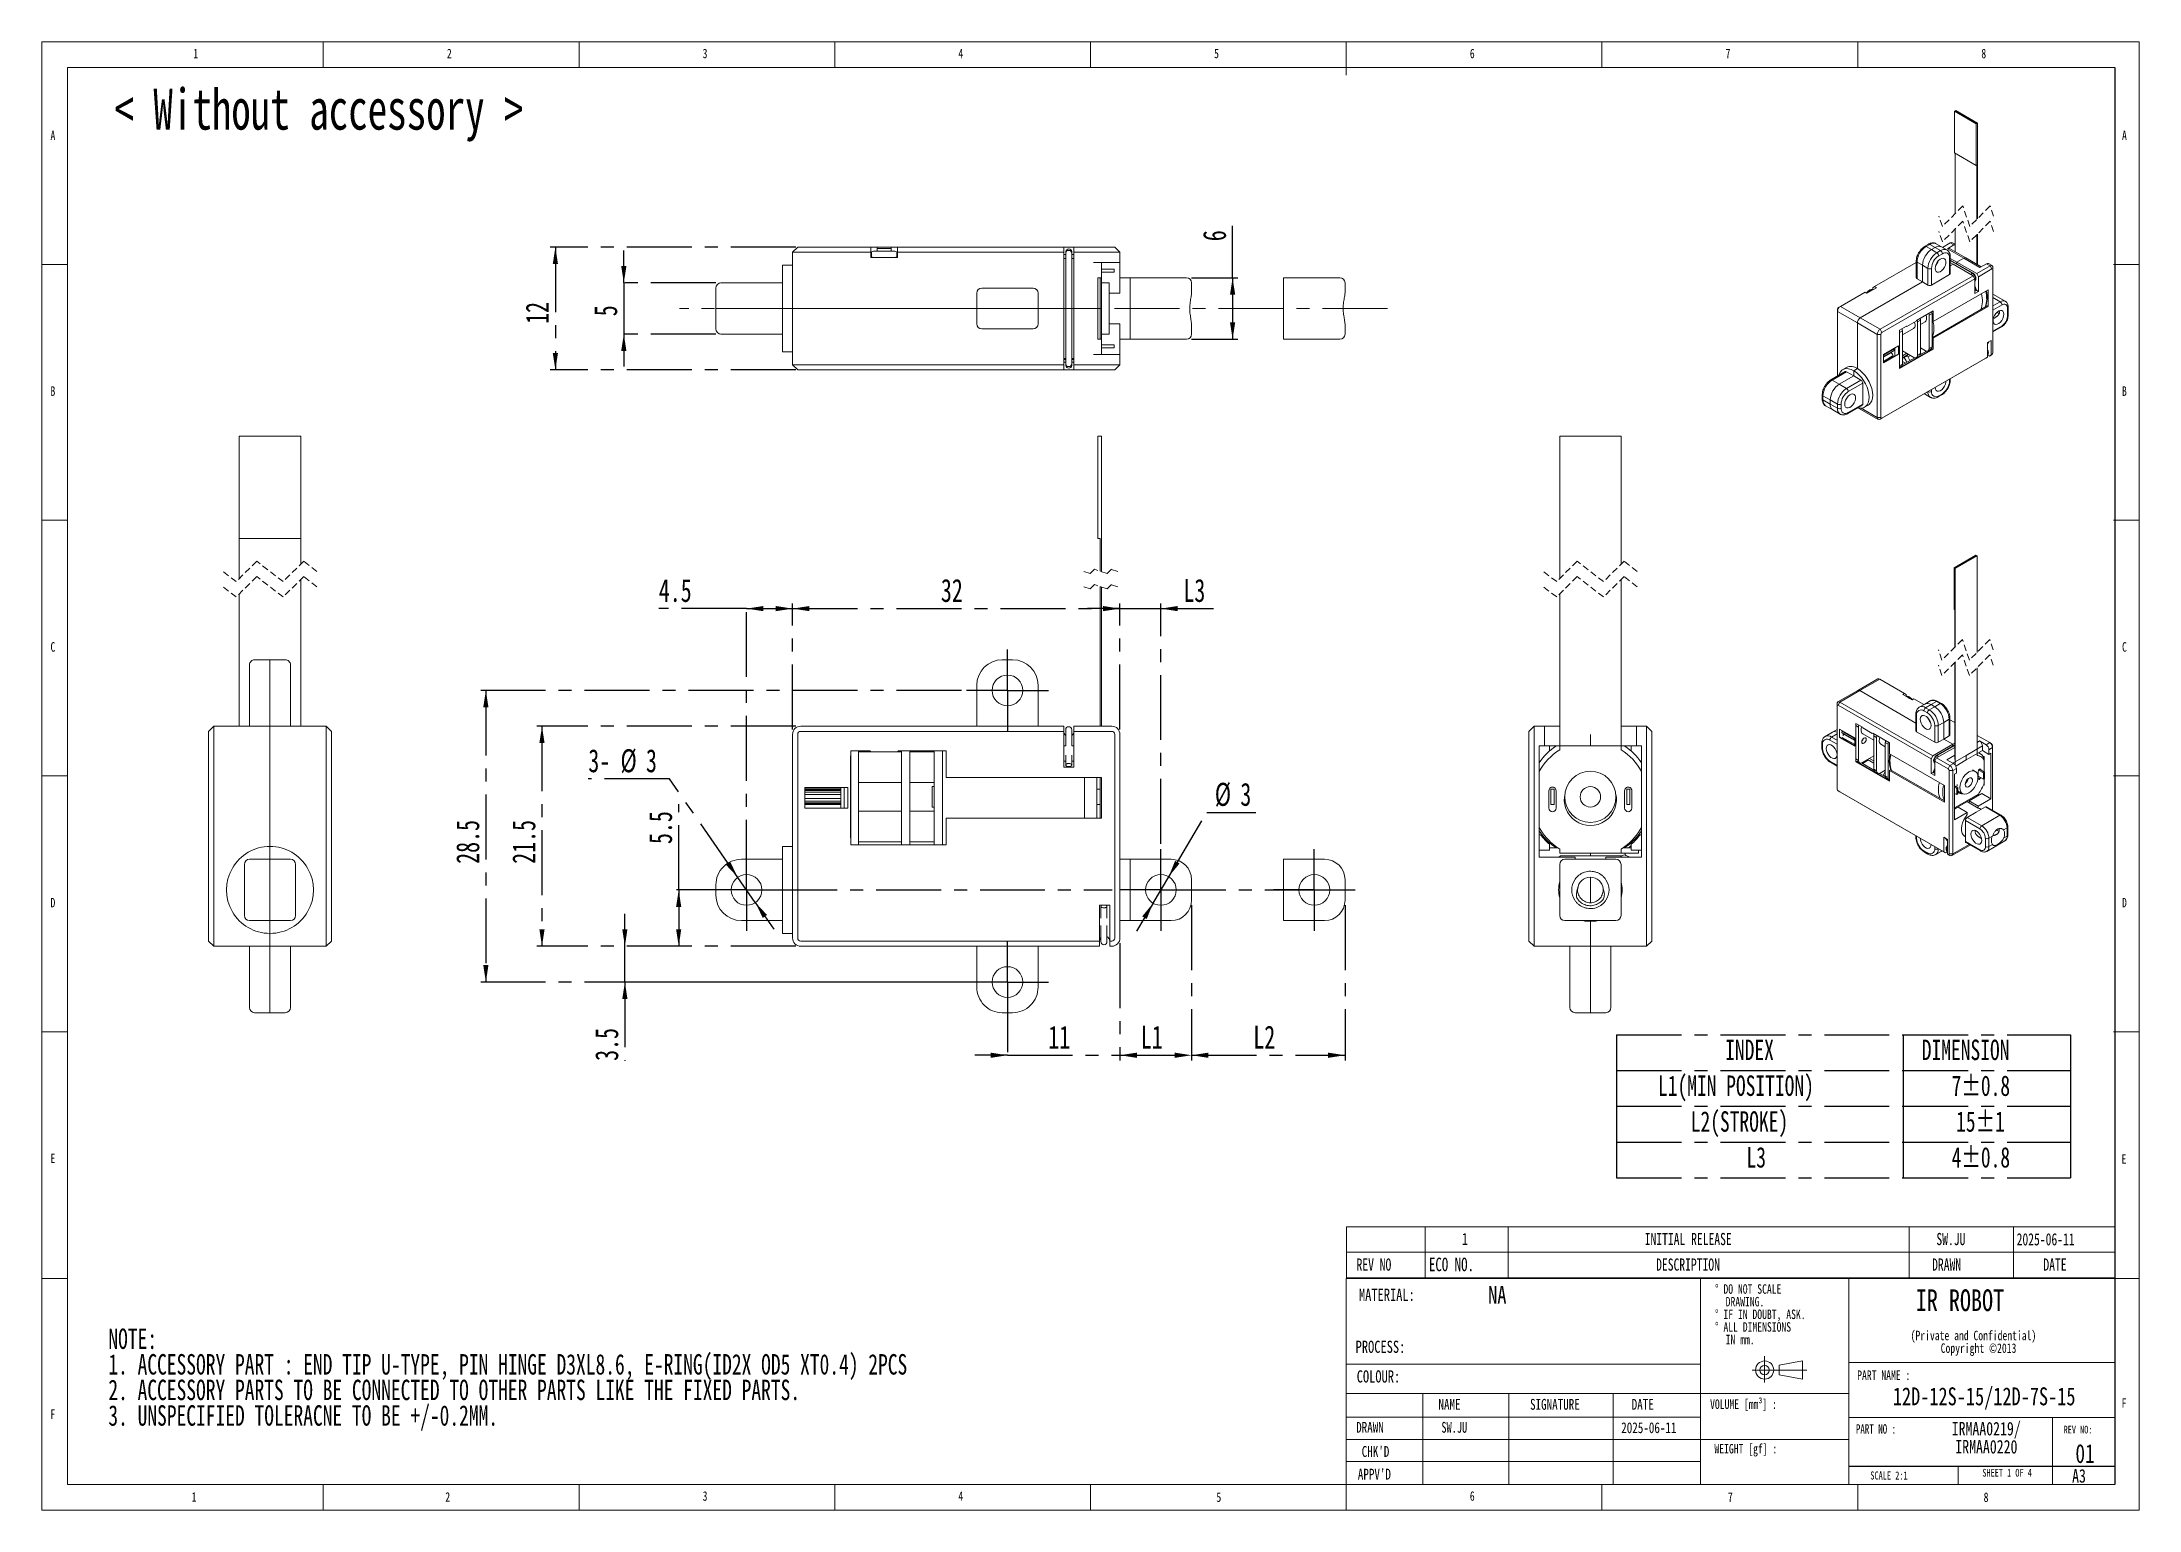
# Model space of a CAD drawing. Header units: millimetres. Extents: x 5 to 415, y 5 to 292.
import ezdxf

# ---------------------------------------------------------------- set-up
doc = ezdxf.new("R2010")
doc.units = ezdxf.units.MM
doc.linetypes.add('CENTERX2', pattern=[20.32, 12.7, -2.54, 2.54, -2.54])
doc.linetypes.add('HIDDEN', pattern=[1.905, 1.27, -0.635])
doc.layers.add('CENTER_LINE', color=7, linetype='CENTERX2')
doc.layers.add('NOTES', color=7, linetype='Continuous')
doc.styles.add('SLDTEXTSTYLE0', font='TXT', dxfattribs={"width": 0.7})
doc.styles.add('SLDTEXTSTYLE1', font='TXT', dxfattribs={"width": 0.75})
doc.styles.add('SLDTEXTSTYLE2', font='TXT', dxfattribs={"width": 0.6875})
doc.styles.add('SLDTEXTSTYLE3', font='TXT', dxfattribs={"width": 0.694444})
doc.dimstyles.new('SLDDIMSTYLE0', dxfattribs={"dimtxt": 4.5, "dimasz": 3.302, "dimexe": 0, "dimexo": 0.0625, "dimgap": 1.125, "dimtad": 1, "dimlfac": 0.5, "dimrnd": 1e-09, "dimzin": 12, "dimdsep": 46, "dimtxsty": 'SLDTEXTSTYLE0', "dimsah": 1, "dimcen": 0.09, "dimadec": 0, "dimazin": 3, "dimtfac": 1, "dimtofl": 0, "dimtmove": 0, "dimatfit": 3, "dimfxl": 1, "dimfrac": 2, "dimtolj": 1, "dimtzin": 12, "dimarcsym": 0})
doc.dimstyles.new('SLDDIMSTYLE1', dxfattribs={"dimtxt": 4.5, "dimasz": 3.302, "dimexe": 0, "dimexo": 0.0625, "dimgap": 1.125, "dimtad": 0, "dimtih": 1, "dimtoh": 1, "dimlfac": 0.5, "dimrnd": 1e-09, "dimzin": 12, "dimdsep": 46, "dimtxsty": 'SLDTEXTSTYLE0', "dimsah": 1, "dimcen": 0, "dimadec": 0, "dimazin": 3, "dimtfac": 1, "dimtmove": 0, "dimatfit": 3, "dimfxl": 1, "dimfrac": 2, "dimtolj": 1, "dimtzin": 12, "dimarcsym": 0})
doc.dimstyles.new('SLDDIMSTYLE2', dxfattribs={"dimtxt": 4.5, "dimasz": 3.302, "dimexe": 0, "dimexo": 0.0625, "dimgap": 1.125, "dimtad": 1, "dimlfac": 0.5, "dimrnd": 1e-09, "dimzin": 12, "dimdsep": 46, "dimtxsty": 'SLDTEXTSTYLE0', "dimsah": 1, "dimcen": 0.09, "dimadec": 0, "dimazin": 3, "dimtfac": 1, "dimtmove": 0, "dimatfit": 0, "dimfxl": 1, "dimfrac": 2, "dimtolj": 1, "dimtzin": 12, "dimarcsym": 0})
doc.dimstyles.new('SLDDIMSTYLE3', dxfattribs={"dimtxt": 4.5, "dimasz": 3.302, "dimexe": 0, "dimexo": 0.0625, "dimgap": 1.125, "dimtad": 0, "dimtih": 1, "dimtoh": 1, "dimlfac": 0.5, "dimrnd": 1e-09, "dimzin": 12, "dimdsep": 46, "dimtxsty": 'SLDTEXTSTYLE0', "dimsah": 1, "dimcen": 0, "dimadec": 0, "dimazin": 3, "dimtfac": 1, "dimtmove": 0, "dimatfit": 3, "dimfxl": 1, "dimfrac": 2, "dimtolj": 1, "dimtzin": 12, "dimarcsym": 0})

msp = doc.modelspace()

# ---------------------------------------------------------------- texts
at = {"color": 7, "linetype": 'Continuous', "lineweight": 0}
for s, insert, char_height, attachment_point, style in [('1', (34.583, 290.668), 1.852, 1, 'SLDTEXTSTYLE1'), ('2', (84.167, 290.668), 1.852, 1, 'SLDTEXTSTYLE1'), ('3', (134.167, 290.668), 1.852, 1, 'SLDTEXTSTYLE1'), ('4', (184.167, 290.668), 1.852, 1, 'SLDTEXTSTYLE1'), ('5', (234.167, 290.668), 1.852, 1, 'SLDTEXTSTYLE1'), ('6', (284.167, 290.668), 1.852, 1, 'SLDTEXTSTYLE1'), ('7', (334.167, 290.668), 1.852, 1, 'SLDTEXTSTYLE1'), ('8', (384.167, 290.668), 1.852, 1, 'SLDTEXTSTYLE1'), ('A', (6.667, 274.668), 1.852, 1, 'SLDTEXTSTYLE1'), ('A', (411.667, 274.668), 1.852, 1, 'SLDTEXTSTYLE1'), ('B', (6.667, 224.668), 1.852, 1, 'SLDTEXTSTYLE1'), ('B', (411.667, 224.668), 1.852, 1, 'SLDTEXTSTYLE1'), ('C', (6.667, 174.668), 1.852, 1, 'SLDTEXTSTYLE1'), ('C', (411.667, 174.668), 1.852, 1, 'SLDTEXTSTYLE1'), ('D', (6.667, 124.668), 1.852, 1, 'SLDTEXTSTYLE1'), ('D', (411.667, 124.668), 1.852, 1, 'SLDTEXTSTYLE1'), ('E', (6.667, 74.668), 1.852, 1, 'SLDTEXTSTYLE1'), ('E', (411.586, 74.537), 1.852, 1, 'SLDTEXTSTYLE1'), ('MATERIAL:', (262.479, 48.278), 2.3813, 1, 'SLDTEXTSTYLE1'), ('NA', (289.535, 48.832), 3.5, 2, 'SLDTEXTSTYLE1'), ('PROCESS:', (261.829, 38.108), 2.3813, 1, 'SLDTEXTSTYLE1'), ('PART NAME :', (359.887, 32.29), 1.85208, 1, 'SLDTEXTSTYLE1'), ('12D-12S-15/12D-7S-15', (384.717, 28.983), 3.5, 2, 'SLDTEXTSTYLE1'), ('F', (6.667, 24.668), 1.852, 1, 'SLDTEXTSTYLE1'), ('NAME', (278.027, 26.726), 2.1167, 1, 'SLDTEXTSTYLE1'), ('SIGNATURE', (295.935, 26.726), 2.1167, 1, 'SLDTEXTSTYLE1'), ('DATE', (315.804, 26.726), 2.1167, 1, 'SLDTEXTSTYLE1'), ('VOLUME [mm³] :', (331.133, 26.622), 1.85208, 1, 'SLDTEXTSTYLE1'), ('DRAWN', (261.937, 22.233), 2.1167, 1, 'SLDTEXTSTYLE1'), ('2025-06-11', (313.76, 22.154), 2.1167, 1, 'SLDTEXTSTYLE1'), ('REV NO:', (400.257, 21.476), 1.5, 1, 'SLDTEXTSTYLE1'), ("CHK'D", (263.024, 17.51), 2.1167, 1, 'SLDTEXTSTYLE1'), ("APPV'D", (262.263, 13.079), 2.1167, 1, 'SLDTEXTSTYLE1'), ('SCALE 2:1', (362.46, 12.552), 1.5875, 1, 'SLDTEXTSTYLE1'), ('SHEET 1 OF 4', (384.361, 13.041), 1.5, 1, 'SLDTEXTSTYLE2'), ('A3', (401.912, 13.007), 2.6458, 1, 'SLDTEXTSTYLE1'), ('1', (34.278, 8.493), 1.852, 1, 'SLDTEXTSTYLE1'), ('2', (83.861, 8.493), 1.852, 1, 'SLDTEXTSTYLE1'), ('3', (134.167, 8.668), 1.852, 1, 'SLDTEXTSTYLE1'), ('4', (184.167, 8.668), 1.852, 1, 'SLDTEXTSTYLE1'), ('5', (234.613, 8.434), 1.852, 1, 'SLDTEXTSTYLE1')]:
    msp.add_mtext(s, dxfattribs=dict(at, insert=insert, char_height=char_height, attachment_point=attachment_point, style=style))
at = {"layer": 'CENTER_LINE'}
for s, insert, char_height, attachment_point, style in [('< Without accessory >', (19.164, 282.865), 8, 1, 'SLDTEXTSTYLE0'), ('2025-06-11', (391.066, 59.12), 2.3813, 1, 'SLDTEXTSTYLE0'), ('01', (404.442, 17.907), 3.7042, 2, 'SLDTEXTSTYLE1')]:
    msp.add_mtext(s, dxfattribs=dict(at, insert=insert, char_height=char_height, attachment_point=attachment_point, style=style))
at = {"layer": 'NOTES', "attachment_point": 1}
for s, insert, char_height, style in [('IR ROBOT', (371.345, 48.136), 4.2333, 'SLDTEXTSTYLE1'), ('COLOUR:', (262.046, 32.312), 2.3813, 'SLDTEXTSTYLE1'), ('F', (411.586, 26.839), 1.852, 'SLDTEXTSTYLE1'), ('SW.JU', (278.602, 22.233), 2.1167, 'SLDTEXTSTYLE0'), ('PART NO :', (359.636, 21.78), 1.8521, 'SLDTEXTSTYLE3'), ('WEIGHT [gf] :', (331.976, 17.919), 1.85208, 'SLDTEXTSTYLE1'), ('6', (284.167, 8.668), 1.852, 'SLDTEXTSTYLE1'), ('7', (334.613, 8.434), 1.852, 'SLDTEXTSTYLE1'), ('8', (384.613, 8.434), 1.852, 'SLDTEXTSTYLE1')]:
    msp.add_mtext(s, dxfattribs=dict(at, insert=insert, char_height=char_height, style=style))

# ---------------------------------------------------------------- blocks, each defined once
blk = doc.blocks.new('SW_NOTE_0')
at = {"layer": 'CENTER_LINE', "color": 0, "char_height": 4, "attachment_point": 1, "style": 'SLDTEXTSTYLE0'}
for s, insert in [('NOTE:', (0, 5.16)), ('1. ACCESSORY PART : END TIP U-TYPE, PIN HINGE D3XL8.6, E-RING(ID2X OD5 XT0.4) 2PCS', (0, 0.16)), ('2. ACCESSORY PARTS TO BE CONNECTED TO OTHER PARTS LIKE THE FIXED PARTS.', (0, -4.84)), ('3. UNSPECIFIED TOLERACNE TO BE +/-0.2MM.', (0, -9.84))]:
    blk.add_mtext(s, dxfattribs=dict(at, insert=insert))
blk = doc.blocks.new('SW_NOTE_0_1')
at = {"color": 0, "linetype": 'Continuous', "lineweight": 0, "char_height": 1.8521, "attachment_point": 2, "style": 'SLDTEXTSTYLE1'}
for s, insert in [('(Private and Confidential)', (15.4, 2.39)), ('Copyright ©2013', (16.39, -0.08))]:
    blk.add_mtext(s, dxfattribs=dict(at, insert=insert))
blk = doc.blocks.new('SW_NOTE_0_2')
at = {"color": 0, "linetype": 'Continuous', "lineweight": 0, "char_height": 2.646, "attachment_point": 2, "style": 'SLDTEXTSTYLE1'}
for s, insert in [('IRMAA0219/', (9.96, 3.41)), ('IRMAA0220', (9.99, -0.12))]:
    blk.add_mtext(s, dxfattribs=dict(at, insert=insert))
blk = doc.blocks.new('SW_NOTE_0_3')
at = {"color": 0, "linetype": 'Continuous', "lineweight": 0, "attachment_point": 1, "style": 'SLDTEXTSTYLE1'}
for s, insert, char_height in [('%%d DO NOT SCALE', (0, 2.39), 1.8521), ('%%d IF IN DOUBT, ASK.', (0, -2.55), 1.8521), ('DRAWING.', (2.08, -0.08), 1.852), ('%%d ALL DIMENSIONS', (0, -5.02), 1.8521), ('IN mm.', (2.08, -7.49), 1.852)]:
    blk.add_mtext(s, dxfattribs=dict(at, insert=insert, char_height=char_height))
blk = doc.blocks.new('SW_TABLEANNOTATION_0')
at = {"color": 0, "linetype": 'Continuous', "lineweight": 18}
for p, q in [((0, 0), (0, -5)), ((0, 0), (15.39, 0)), ((15.39, 0), (15.39, -5)), ((15.39, 0), (31.57, 0)), ((31.57, 0), (31.57, -5)), ((31.57, 0), (109.99, 0)), ((109.99, 0), (109.99, -5)), ((109.99, 0), (130.36, 0)), ((130.36, 0), (130.36, -5)), ((130.36, 0), (150.24, 0)), ((150.24, 0), (150.24, -5)), ((0, -5), (0, -10)), ((0, -5), (15.39, -5)), ((15.39, -5), (15.39, -10)), ((15.39, -5), (31.57, -5)), ((31.57, -5), (31.57, -10)), ((31.57, -5), (109.99, -5)), ((109.99, -5), (109.99, -10)), ((109.99, -5), (130.36, -5)), ((130.36, -5), (130.36, -10)), ((130.36, -5), (150.24, -5)), ((150.24, -5), (150.24, -10)), ((0, -10), (15.39, -10)), ((15.39, -10), (31.57, -10)), ((31.57, -10), (109.99, -10)), ((109.99, -10), (130.36, -10)), ((130.36, -10), (150.24, -10))]:
    blk.add_line(p, q, dxfattribs=at)
at = {"color": 0, "linetype": 'Continuous', "lineweight": 0, "attachment_point": 1, "style": 'SLDTEXTSTYLE0'}
for s, insert, char_height in [('1', (22.57, -1.22), 2.38), ('INITIAL RELEASE', (58.29, -1.22), 2.3813), ('SW.JU', (115.31, -1.22), 2.381), ('REV NO', (1.95, -6.22), 2.381), ('ECO NO.', (16.1, -6.06), 2.646), ('DESCRIPTION', (60.52, -6.22), 2.3813), ('DRAWN', (114.48, -6.22), 2.381), ('DATE', (136.23, -6.22), 2.381)]:
    blk.add_mtext(s, dxfattribs=dict(at, insert=insert, char_height=char_height))
blk = doc.blocks.new('SW_TABLEANNOTATION_1')
at = {"layer": 'CENTER_LINE', "color": 0}
for p, q in [((0, 0), (0, -7)), ((0, 0), (56.08, 0)), ((56.08, 0), (56.08, -7)), ((56.08, 0), (88.76, 0)), ((88.76, 0), (88.76, -7)), ((0, -7), (0, -14)), ((0, -7), (56.08, -7)), ((56.08, -7), (56.08, -14)), ((56.08, -7), (88.76, -7)), ((88.76, -7), (88.76, -14)), ((0, -14), (0, -21)), ((0, -14), (56.08, -14)), ((56.08, -14), (56.08, -21)), ((56.08, -14), (88.76, -14)), ((88.76, -14), (88.76, -21)), ((0, -21), (0, -28)), ((0, -21), (56.08, -21)), ((56.08, -21), (56.08, -28)), ((56.08, -21), (88.76, -21)), ((88.76, -21), (88.76, -28)), ((0, -28), (56.08, -28)), ((56.08, -28), (88.76, -28))]:
    blk.add_line(p, q, dxfattribs=at)
at = {"layer": 'CENTER_LINE', "color": 0, "char_height": 4, "attachment_point": 1, "style": 'SLDTEXTSTYLE0'}
for s, insert in [('INDEX', (21.25, -0.97)), ('DIMENSION', (59.69, -0.97)), ('L1(MIN POSITION)', (8.12, -7.97)), ('7±0.8', (65.53, -7.97)), ('L2(STROKE)', (14.52, -14.97)), ('15±1', (66.4, -14.97)), ('L3', (25.42, -21.97)), ('4±0.8', (65.53, -21.97))]:
    blk.add_mtext(s, dxfattribs=dict(at, insert=insert))
blk = doc.blocks.new('SW_BROKEN_VIEW_0')
at = {"color": 0, "linetype": 'CENTERX2'}
blk.add_line((0, 0), (30, 0), dxfattribs=at)
blk = doc.blocks.new('_D')
at = {"layer": 'CENTER_LINE'}
for p, q in [((229.76, 123.22), (229.76, 92.91)), ((215.76, 115.82), (215.76, 92.91)), ((215.76, 93.91), (229.76, 93.91))]:
    blk.add_line(p, q, dxfattribs=at)
for points in [[(215.76, 93.91), (219.06, 93.4), (219.06, 94.42)], [(229.76, 93.91), (226.46, 94.42), (226.46, 93.4)]]:
    blk.add_solid(points, dxfattribs=at)
at = {"layer": 'CENTER_LINE', "insert": (219.83, 99.71), "char_height": 4.5, "attachment_point": 1, "style": 'SLDTEXTSTYLE0'}
blk.add_mtext('L1', dxfattribs=at)
blk = doc.blocks.new('_D_1')
at = {"layer": 'CENTER_LINE'}
for p, q in [((229.76, 123.22), (229.76, 92.91)), ((259.76, 123.22), (259.76, 92.91)), ((229.76, 93.91), (259.76, 93.91))]:
    blk.add_line(p, q, dxfattribs=at)
for points in [[(229.76, 93.91), (233.06, 93.4), (233.06, 94.42)], [(259.76, 93.91), (256.46, 94.42), (256.46, 93.4)]]:
    blk.add_solid(points, dxfattribs=at)
at = {"layer": 'CENTER_LINE', "insert": (241.83, 99.71), "char_height": 4.5, "attachment_point": 1, "style": 'SLDTEXTSTYLE0'}
blk.add_mtext('L2', dxfattribs=at)
blk = doc.blocks.new('_D_2')
at = {"layer": 'CENTER_LINE'}
for p, q in [((129.49, 126.22), (129.49, 142.97)), ((141.76, 126.22), (128.49, 126.22)), ((129.49, 126.22), (129.49, 115.22)), ((152.36, 115.22), (128.49, 115.22))]:
    blk.add_line(p, q, dxfattribs=at)
for points in [[(129.49, 126.22), (128.98, 122.92), (129.99, 122.92)], [(129.49, 115.22), (129.99, 118.53), (128.98, 118.53)]]:
    blk.add_solid(points, dxfattribs=at)
at = {"layer": 'CENTER_LINE', "insert": (123.68, 135.2), "char_height": 4.5, "attachment_point": 1, "rotation": 90, "style": 'SLDTEXTSTYLE0'}
blk.add_mtext('5.5', dxfattribs=at)
blk = doc.blocks.new('_D_3')
at = {"layer": 'CENTER_LINE'}
for p, q in [((152.36, 158.22), (101.76, 158.22)), ((102.76, 158.22), (102.76, 115.22)), ((152.36, 115.22), (101.76, 115.22))]:
    blk.add_line(p, q, dxfattribs=at)
for points in [[(102.76, 158.22), (102.25, 154.92), (103.27, 154.92)], [(102.76, 115.22), (103.27, 118.53), (102.25, 118.53)]]:
    blk.add_solid(points, dxfattribs=at)
at = {"layer": 'CENTER_LINE', "insert": (96.96, 131.33), "char_height": 4.5, "attachment_point": 1, "rotation": 90, "style": 'SLDTEXTSTYLE0'}
blk.add_mtext('21.5', dxfattribs=at)
blk = doc.blocks.new('_D_4')
at = {"layer": 'CENTER_LINE'}
for p, q in [((127.69, 147.94), (111.82, 147.94)), ((141.05, 128.69), (127.69, 147.94)), ((144.47, 123.76), (141.05, 128.69)), ((144.47, 123.76), (148.09, 118.54))]:
    blk.add_line(p, q, dxfattribs=at)
for points in [[(141.05, 128.69), (139.58, 131.69), (138.75, 131.11)], [(144.47, 123.76), (145.93, 120.76), (146.77, 121.34)]]:
    blk.add_solid(points, dxfattribs=at)
at = {"layer": 'CENTER_LINE', "char_height": 4.5, "attachment_point": 1, "style": 'SLDTEXTSTYLE0'}
for s, insert in [('3-', (111.82, 153.74)), ('%%c', (118.11, 153.74)), ('3', (123.09, 153.74))]:
    blk.add_mtext(s, dxfattribs=dict(at, insert=insert))
blk = doc.blocks.new('_D_5')
at = {"layer": 'CENTER_LINE'}
for p, q in [((151.76, 157.62), (151.76, 182.22)), ((151.76, 181.22), (215.76, 181.22)), ((215.76, 157.62), (215.76, 182.22))]:
    blk.add_line(p, q, dxfattribs=at)
for points in [[(151.76, 181.22), (155.06, 180.72), (155.06, 181.73)], [(215.76, 181.22), (212.46, 181.73), (212.46, 180.72)]]:
    blk.add_solid(points, dxfattribs=at)
at = {"layer": 'CENTER_LINE', "insert": (180.75, 187.03), "char_height": 4.5, "attachment_point": 1, "style": 'SLDTEXTSTYLE0'}
blk.add_mtext('32', dxfattribs=at)
blk = doc.blocks.new('_D_6')
at = {"layer": 'CENTER_LINE'}
for p, q in [((142.76, 181.22), (125.6, 181.22)), ((142.76, 127.22), (142.76, 182.22)), ((142.76, 181.22), (151.76, 181.22)), ((151.76, 157.62), (151.76, 182.22))]:
    blk.add_line(p, q, dxfattribs=at)
for points in [[(142.76, 181.22), (146.06, 180.72), (146.06, 181.73)], [(151.76, 181.22), (148.46, 181.73), (148.46, 180.72)]]:
    blk.add_solid(points, dxfattribs=at)
at = {"layer": 'CENTER_LINE', "insert": (125.6, 187.03), "char_height": 4.5, "attachment_point": 1, "style": 'SLDTEXTSTYLE0'}
blk.add_mtext('4.5', dxfattribs=at)
blk = doc.blocks.new('_D_7')
at = {"layer": 'CENTER_LINE'}
for p, q in [((118.97, 115.22), (118.97, 121.57)), ((152.36, 115.22), (117.97, 115.22)), ((118.97, 108.22), (118.97, 115.22)), ((192.76, 108.22), (117.97, 108.22)), ((118.97, 108.22), (118.97, 92.81))]:
    blk.add_line(p, q, dxfattribs=at)
for points in [[(118.97, 115.22), (119.47, 118.53), (118.46, 118.53)], [(118.97, 108.22), (118.46, 104.92), (119.47, 104.92)]]:
    blk.add_solid(points, dxfattribs=at)
at = {"layer": 'CENTER_LINE', "insert": (113.16, 92.81), "char_height": 4.5, "attachment_point": 1, "rotation": 90, "style": 'SLDTEXTSTYLE0'}
blk.add_mtext('3.5', dxfattribs=at)
blk = doc.blocks.new('_D_8')
at = {"layer": 'CENTER_LINE'}
for p, q in [((215.76, 115.82), (215.76, 92.91)), ((193.76, 107.22), (193.76, 92.91)), ((193.76, 93.91), (187.41, 93.91)), ((193.76, 93.91), (215.76, 93.91)), ((215.76, 93.91), (222.11, 93.91))]:
    blk.add_line(p, q, dxfattribs=at)
for points in [[(193.76, 93.91), (190.46, 94.42), (190.46, 93.4)], [(215.76, 93.91), (219.06, 93.4), (219.06, 94.42)]]:
    blk.add_solid(points, dxfattribs=at)
at = {"layer": 'CENTER_LINE', "insert": (201.75, 99.71), "char_height": 4.5, "attachment_point": 1, "style": 'SLDTEXTSTYLE0'}
blk.add_mtext('11', dxfattribs=at)
blk = doc.blocks.new('_D_9')
at = {"layer": 'CENTER_LINE'}
for p, q in [((184.76, 165.22), (90.79, 165.22)), ((91.79, 165.22), (91.79, 108.22)), ((184.76, 108.22), (90.79, 108.22))]:
    blk.add_line(p, q, dxfattribs=at)
for points in [[(91.79, 165.22), (91.28, 161.92), (92.3, 161.92)], [(91.79, 108.22), (92.3, 111.53), (91.28, 111.53)]]:
    blk.add_solid(points, dxfattribs=at)
at = {"layer": 'CENTER_LINE', "insert": (85.99, 131.33), "char_height": 4.5, "attachment_point": 1, "rotation": 90, "style": 'SLDTEXTSTYLE0'}
blk.add_mtext('28.5', dxfattribs=at)
blk = doc.blocks.new('_D_10')
at = {"layer": 'CENTER_LINE'}
for p, q in [((215.76, 181.22), (209.41, 181.22)), ((215.76, 157.62), (215.76, 182.22)), ((215.76, 181.22), (223.76, 181.22)), ((223.76, 135.22), (223.76, 182.22)), ((223.76, 181.22), (234.02, 181.22))]:
    blk.add_line(p, q, dxfattribs=at)
for points in [[(215.76, 181.22), (212.46, 181.73), (212.46, 180.72)], [(223.76, 181.22), (227.06, 180.72), (227.06, 181.73)]]:
    blk.add_solid(points, dxfattribs=at)
at = {"layer": 'CENTER_LINE', "insert": (228.16, 187.03), "char_height": 4.5, "attachment_point": 1, "style": 'SLDTEXTSTYLE0'}
blk.add_mtext('L3', dxfattribs=at)
blk = doc.blocks.new('_D_11')
at = {"layer": 'CENTER_LINE'}
for p, q in [((225.29, 128.81), (232.72, 141.37)), ((232.72, 141.37), (242.3, 141.37)), ((222.23, 123.64), (225.29, 128.81)), ((222.23, 123.64), (219, 118.18))]:
    blk.add_line(p, q, dxfattribs=at)
for points in [[(225.29, 128.81), (227.4, 131.39), (226.53, 131.91)], [(222.23, 123.64), (220.11, 121.06), (220.99, 120.54)]]:
    blk.add_solid(points, dxfattribs=at)
at = {"layer": 'CENTER_LINE', "char_height": 4.5, "attachment_point": 1, "style": 'SLDTEXTSTYLE0'}
for s, insert in [('%%c', (234.3, 147.17)), ('3', (239.29, 147.17))]:
    blk.add_mtext(s, dxfattribs=dict(at, insert=insert))
blk = doc.blocks.new('SW_CENTERMARKSYMBOL_0')
at = {"layer": 'CENTER_LINE', "color": 0}
for p, q in [((0, 5), (0, 8)), ((0, 0), (0, 5)), ((-5, 0), (-8, 0)), ((0, 0), (-5, 0)), ((0, 0), (0, -5)), ((0, 0), (5, 0)), ((5, 0), (8, 0)), ((0, -5), (0, -8))]:
    blk.add_line(p, q, dxfattribs=at)
blk = doc.blocks.new('SW_CENTERMARKSYMBOL_1')
at = {"layer": 'CENTER_LINE', "color": 0}
for p, q in [((0, 5), (0, 8)), ((0, 0), (0, 5)), ((-5, 0), (-8, 0)), ((0, 0), (-5, 0)), ((0, 0), (0, -5)), ((0, 0), (5, 0)), ((5, 0), (8, 0)), ((0, -5), (0, -8))]:
    blk.add_line(p, q, dxfattribs=at)
blk = doc.blocks.new('SW_CENTERMARKSYMBOL_2')
at = {"layer": 'CENTER_LINE', "color": 0}
for p, q in [((0, 5), (0, 8)), ((0, 0), (0, 5)), ((-5, 0), (-8, 0)), ((0, 0), (-5, 0)), ((0, 0), (0, -5)), ((0, 0), (5, 0)), ((5, 0), (8, 0)), ((0, -5), (0, -8))]:
    blk.add_line(p, q, dxfattribs=at)
blk = doc.blocks.new('SW_CENTERMARKSYMBOL_3')
at = {"layer": 'CENTER_LINE', "color": 0}
for p, q in [((0, 5), (0, 8)), ((0, 0), (0, 5)), ((-5, 0), (-8, 0)), ((0, 0), (-5, 0)), ((0, 0), (0, -5)), ((0, 0), (5, 0)), ((5, 0), (8, 0)), ((0, -5), (0, -8))]:
    blk.add_line(p, q, dxfattribs=at)
blk = doc.blocks.new('SW_CENTERMARKSYMBOL_4')
at = {"layer": 'CENTER_LINE', "color": 0}
for p, q in [((0, 5), (0, 8)), ((0, 0), (0, 5)), ((-5, 0), (-8, 0)), ((0, 0), (-5, 0)), ((0, 0), (0, -5)), ((0, 0), (5, 0)), ((5, 0), (71.47, 0)), ((0, -5), (0, -8))]:
    blk.add_line(p, q, dxfattribs=at)
blk = doc.blocks.new('_D_12')
at = {"layer": 'CENTER_LINE'}
for p, q in [((237.78, 245.89), (237.78, 256.06)), ((229.76, 245.89), (238.78, 245.89)), ((237.78, 245.89), (237.78, 233.89)), ((229.76, 233.89), (238.78, 233.89))]:
    blk.add_line(p, q, dxfattribs=at)
for points in [[(237.78, 245.89), (237.27, 242.59), (238.29, 242.59)], [(237.78, 233.89), (238.29, 237.19), (237.27, 237.19)]]:
    blk.add_solid(points, dxfattribs=at)
at = {"layer": 'CENTER_LINE', "insert": (231.98, 253.05), "char_height": 4.5, "attachment_point": 1, "rotation": 90, "style": 'SLDTEXTSTYLE0'}
blk.add_mtext('6', dxfattribs=at)
blk = doc.blocks.new('_D_13')
at = {"layer": 'CENTER_LINE'}
for p, q in [((118.76, 244.89), (118.76, 251.24)), ((136.76, 244.89), (117.76, 244.89)), ((118.76, 244.89), (118.76, 234.89)), ((136.76, 234.89), (117.76, 234.89)), ((118.76, 234.89), (118.76, 228.54))]:
    blk.add_line(p, q, dxfattribs=at)
for points in [[(118.76, 244.89), (119.27, 248.19), (118.25, 248.19)], [(118.76, 234.89), (118.25, 231.59), (119.27, 231.59)]]:
    blk.add_solid(points, dxfattribs=at)
at = {"layer": 'CENTER_LINE', "insert": (112.96, 238.38), "char_height": 4.5, "attachment_point": 1, "rotation": 90, "style": 'SLDTEXTSTYLE0'}
blk.add_mtext('5', dxfattribs=at)
blk = doc.blocks.new('_D_14')
at = {"layer": 'CENTER_LINE'}
for p, q in [((152.36, 251.89), (104.38, 251.89)), ((105.38, 251.89), (105.38, 227.89)), ((152.36, 227.89), (104.38, 227.89))]:
    blk.add_line(p, q, dxfattribs=at)
for points in [[(105.38, 251.89), (104.87, 248.59), (105.89, 248.59)], [(105.38, 227.89), (105.89, 231.19), (104.87, 231.19)]]:
    blk.add_solid(points, dxfattribs=at)
at = {"layer": 'CENTER_LINE', "insert": (99.58, 236.88), "char_height": 4.5, "attachment_point": 1, "rotation": 90, "style": 'SLDTEXTSTYLE0'}
blk.add_mtext('12', dxfattribs=at)

# ---------------------------------------------------------------- dimensions: what is measured, and where the dimension line sits
at = {"layer": 'CENTER_LINE'}
for base, p1, p2, dimstyle, picture, middle in [((237.783, 233.89), (228.759, 245.89), (228.759, 233.89), 'SLDDIMSTYLE0', '_D_12', (237.783, 254.557)), ((105.381, 227.89), (153.359, 251.89), (153.359, 227.89), 'SLDDIMSTYLE0', '_D_14', (105.381, 239.89)), ((118.759, 234.89), (137.759, 244.89), (137.759, 234.89), 'SLDDIMSTYLE2', '_D_13', (118.759, 239.89)), ((91.791, 108.225), (185.759, 165.225), (185.759, 108.225), 'SLDDIMSTYLE0', '_D_9', (91.791, 136.725)), ((102.759, 115.225), (153.359, 158.225), (153.359, 115.225), 'SLDDIMSTYLE0', '_D_3', (102.759, 136.725)), ((129.485, 115.225), (142.759, 126.225), (153.359, 115.225), 'SLDDIMSTYLE0', '_D_2', (129.485, 139.087)), ((118.965, 115.225), (193.759, 108.225), (153.359, 115.225), 'SLDDIMSTYLE2', '_D_7', (118.965, 96.694))]:
    dim = msp.add_linear_dim(base=base, p1=p1, p2=p2, angle=90, dimstyle=dimstyle, dxfattribs=at)
    dim.commit()
    dim.dimension.update_dxf_attribs({"geometry": picture, "text_midpoint": middle, "dimtype": 160})
for base, p1, p2, dimstyle, picture, middle in [((151.759, 181.225), (142.759, 126.225), (151.759, 156.625), 'SLDDIMSTYLE0', '_D_6', (129.485, 181.225)), ((215.759, 181.225), (151.759, 156.625), (215.759, 156.625), 'SLDDIMSTYLE0', '_D_5', (183.759, 181.225)), ((215.759, 93.908), (193.759, 108.225), (215.759, 116.825), 'SLDDIMSTYLE2', '_D_8', (204.759, 93.908))]:
    dim = msp.add_linear_dim(base=base, p1=p1, p2=p2, dimstyle=dimstyle, dxfattribs=at)
    dim.commit()
    dim.dimension.update_dxf_attribs({"geometry": picture, "text_midpoint": middle, "dimtype": 160})
for base, p1, p2, text, dimstyle, picture, middle in [((223.759, 181.225), (215.759, 156.625), (223.759, 134.225), 'L3', 'SLDDIMSTYLE2', '_D_10', (231.094, 181.225)), ((229.759, 93.908), (215.759, 116.825), (229.759, 124.225), 'L1', 'SLDDIMSTYLE0', '_D', (222.759, 93.908)), ((259.759, 93.908), (229.759, 124.225), (259.759, 124.225), 'L2', 'SLDDIMSTYLE0', '_D_1', (244.759, 93.908))]:
    dim = msp.add_linear_dim(base=base, p1=p1, p2=p2, text=text, dimstyle=dimstyle, dxfattribs=at)
    dim.commit()
    dim.dimension.update_dxf_attribs({"geometry": picture, "text_midpoint": middle, "dimtype": 160})
dim = msp.add_diameter_dim_2p(p1=(141.049, 128.69), p2=(144.469, 123.76), text='3-<>', dimstyle='SLDDIMSTYLE1', dxfattribs=at)
dim.commit()
dim.dimension.update_dxf_attribs({"geometry": '_D_4', "text_midpoint": (118.965, 151.062), "dimtype": 163})
dim = msp.add_diameter_dim_2p(p1=(225.287, 128.807), p2=(222.232, 123.643), dimstyle='SLDDIMSTYLE3', dxfattribs=at)
dim.commit()
dim.dimension.update_dxf_attribs({"geometry": '_D_11', "text_midpoint": (238.302, 144.491), "dimtype": 163})

# ---------------------------------------------------------------- linework, layer by layer
at = {"color": 7, "linetype": 'Continuous', "lineweight": 18}
for p, q in [((415, 292), (5, 292)), ((5, 292), (5, 5)), ((60, 287), (60, 292)), ((110, 292), (110, 287)), ((160, 287), (160, 292)), ((210, 292), (210, 287)), ((260, 285.5), (260, 292)), ((310, 292), (310, 287)), ((360, 287), (360, 292)), ((415, 5), (415, 292)), ((410.25, 287), (10, 287)), ((10, 287), (10, 10)), ((378.91, 278.456), (379.051, 278.538)), ((383.152, 276.007), (378.91, 278.456)), ((378.91, 278.456), (378.91, 270.291)), ((379.051, 278.538), (379.157, 278.599)), ((383.294, 276.088), (379.051, 278.538)), ((379.051, 278.538), (383.294, 276.089)), ((379.157, 278.599), (383.4, 276.15)), ((383.152, 276.007), (383.294, 276.088)), ((383.152, 267.841), (383.152, 276.007)), ((383.294, 276.089), (383.4, 276.15)), ((383.294, 276.089), (383.294, 276.088)), ((383.4, 276.15), (383.4, 257.44)), ((378.91, 270.291), (383.152, 267.841)), ((379.051, 258.44), (379.051, 270.209)), ((383.152, 267.841), (383.294, 267.923)), ((383.294, 267.923), (383.294, 257.334)), ((379.051, 250.968), (379.051, 255.44)), ((383.294, 254.334), (383.294, 248.519)), ((383.4, 254.44), (383.4, 248.458)), ((151.759, 250.89), (152.759, 251.89)), ((151.759, 250.89), (151.759, 239.89)), ((153.359, 250.89), (151.759, 250.89)), ((152.759, 251.89), (153.359, 251.89)), ((153.359, 251.89), (167.059, 251.89)), ((167.059, 250.89), (153.359, 250.89)), ((167.059, 251.89), (167.059, 250.89)), ((168.274, 251.89), (167.059, 251.89)), ((167.059, 249.89), (167.059, 250.89)), ((167.159, 250.69), (167.159, 250.29)), ((171.759, 251.09), (167.559, 251.09)), ((168.274, 251.09), (168.274, 251.89)), ((168.274, 251.89), (171.045, 251.89)), ((171.045, 251.59), (168.274, 251.59)), ((171.045, 251.09), (171.045, 251.89)), ((172.259, 251.89), (171.045, 251.89)), ((172.159, 250.29), (172.159, 250.69)), ((172.259, 251.89), (204.759, 251.89)), ((172.259, 250.89), (172.259, 251.89)), ((204.759, 250.89), (172.259, 250.89)), ((172.259, 249.89), (172.259, 250.89)), ((204.759, 251.89), (204.759, 250.89)), ((204.759, 251.89), (206.759, 251.89)), ((204.759, 250.89), (204.759, 239.89)), ((205.157, 250.461), (204.759, 250.461)), ((205.157, 250.656), (205.157, 251.009)), ((205.157, 249.456), (205.157, 250.656)), ((206.357, 250.656), (206.357, 251.009)), ((206.357, 249.456), (206.357, 250.656)), ((206.759, 250.461), (206.357, 250.461)), ((206.759, 251.89), (214.159, 251.89)), ((206.759, 250.89), (206.759, 251.89)), ((206.759, 250.89), (206.759, 239.89)), ((214.159, 250.89), (206.759, 250.89)), ((214.159, 251.89), (214.759, 251.89)), ((215.759, 250.89), (214.159, 250.89)), ((214.759, 251.89), (215.759, 250.89)), ((215.759, 248.89), (215.759, 250.89)), ((373.816, 252.458), (373.109, 252.05)), ((374.066, 252.433), (373.359, 252.025)), ((373.359, 252.025), (374.42, 251.413)), ((375.127, 251.821), (374.066, 252.433)), ((374.42, 251.413), (375.127, 251.821)), ((374.42, 251.413), (375.48, 250.801)), ((376.187, 251.209), (375.127, 251.821)), ((376.377, 251.945), (375.316, 252.557)), ((375.48, 250.801), (376.187, 251.209)), ((376.541, 250.596), (375.834, 250.188)), ((377.437, 251.333), (376.377, 251.945)), ((378.097, 252.718), (376.567, 251.835)), ((378.804, 252.31), (377.531, 251.575)), ((380.713, 249.738), (377.531, 251.575)), ((381.113, 249.778), (377.931, 251.615)), ((378.097, 252.718), (378.804, 252.31)), ((379.051, 252.438), (378.497, 252.758)), ((10, 248.5), (5, 248.5)), ((151.759, 248.39), (149.759, 248.39)), ((149.759, 239.89), (149.759, 248.39)), ((167.059, 249.89), (172.259, 249.89)), ((205.157, 249.69), (204.759, 249.69)), ((205.157, 230.334), (205.157, 249.456)), ((206.759, 249.69), (206.357, 249.69)), ((206.357, 230.334), (206.357, 249.456)), ((214.159, 248.89), (210.559, 248.89)), ((212.159, 248.89), (212.159, 245.89)), ((214.659, 247.59), (212.159, 247.59)), ((214.659, 246.99), (212.159, 246.99)), ((215.759, 248.89), (214.159, 248.89)), ((214.659, 247.59), (214.659, 246.99)), ((215.759, 248.89), (215.759, 242.89)), ((371.445, 248.878), (363.283, 244.166)), ((364.379, 235.819), (382.551, 246.309)), ((371.445, 249.167), (371.445, 245.901)), ((372.652, 248.351), (371.591, 248.963)), ((371.591, 248.963), (371.591, 245.697)), ((373.713, 247.739), (372.652, 248.351)), ((372.652, 245.085), (372.652, 248.351)), ((373.713, 244.473), (373.713, 247.739)), ((374.42, 247.739), (374.42, 244.473)), ((374.42, 244.473), (377.955, 246.514)), ((377.955, 246.514), (377.955, 249.78)), ((378.102, 246.718), (378.102, 249.984)), ((378.102, 249.695), (379.369, 248.963)), ((382.544, 246.787), (378.102, 249.352)), ((378.102, 248.878), (378.662, 248.555)), ((378.102, 248.231), (378.662, 248.555)), ((382.551, 246.309), (378.662, 248.555)), ((379.369, 248.963), (380.713, 249.738)), ((383.259, 246.718), (379.369, 248.963)), ((379.369, 248.62), (379.369, 248.963)), ((383.895, 247.901), (380.713, 249.738)), ((384.129, 248.037), (381.113, 249.778)), ((382.551, 246.309), (382.905, 245.697)), ((383.259, 246.718), (385.875, 248.228)), ((383.612, 246.105), (383.259, 246.718)), ((386.228, 247.616), (383.612, 246.105)), ((383.612, 246.105), (383.612, 243.247)), ((383.895, 247.901), (385.168, 248.636)), ((385.875, 248.228), (385.168, 248.636)), ((386.275, 248.268), (385.568, 248.676)), ((385.875, 248.228), (386.228, 247.616)), ((386.441, 247.901), (386.441, 247.493)), ((386.441, 231.244), (386.441, 247.493)), ((415, 248.5), (410, 248.5)), ((136.759, 239.89), (136.759, 243.89)), ((137.759, 244.89), (141.759, 244.89)), ((141.759, 244.89), (149.759, 244.89)), ((187.759, 239.89), (187.759, 242.89)), ((188.759, 243.89), (192.759, 243.89)), ((192.759, 243.89), (194.759, 243.89)), ((194.759, 243.89), (198.759, 243.89)), ((199.759, 242.89), (199.759, 239.89)), ((211.459, 233.89), (211.459, 245.89)), ((211.459, 245.89), (211.859, 245.89)), ((211.859, 245.89), (212.159, 245.89)), ((211.859, 245.89), (211.859, 233.89)), ((212.159, 245.89), (212.159, 233.89)), ((213.659, 244.89), (212.159, 244.89)), ((213.659, 244.89), (213.659, 234.89)), ((213.659, 242.89), (215.759, 242.89)), ((217.759, 245.89), (215.759, 245.89)), ((217.759, 245.89), (225.759, 245.89)), ((217.759, 244.89), (217.759, 245.89)), ((217.759, 244.89), (217.759, 239.89)), ((225.759, 245.89), (228.759, 245.89)), ((229.759, 244.89), (229.759, 242.943)), ((247.759, 245.89), (255.759, 245.89)), ((247.759, 244.89), (247.759, 245.89)), ((247.759, 244.89), (247.759, 234.89)), ((255.759, 245.89), (258.759, 245.89)), ((259.759, 244.89), (259.759, 242.943)), ((361.444, 243.105), (356.601, 240.309)), ((360.49, 238.064), (372.652, 245.085)), ((361.798, 242.901), (361.444, 243.105)), ((361.798, 242.901), (363.636, 243.962)), ((363.283, 244.166), (362.929, 243.962)), ((362.929, 243.58), (362.929, 243.962)), ((363.636, 243.962), (363.283, 244.166)), ((382.905, 245.697), (364.732, 235.206)), ((371.591, 245.697), (372.652, 245.085)), ((373.713, 244.473), (372.652, 245.085)), ((374.773, 237.328), (385.521, 243.533)), ((382.905, 245.697), (382.905, 242.839)), ((382.905, 245.264), (383.006, 245.408)), ((383.226, 243.5), (382.905, 244.328)), ((382.905, 242.839), (383.612, 243.247)), ((383.219, 243.475), (383.612, 243.247)), ((385.521, 240.267), (385.521, 243.533)), ((388.855, 241.304), (386.441, 242.698)), ((136.759, 235.89), (136.759, 239.89)), ((136.759, 239.89), (141.759, 239.89)), ((149.759, 239.89), (141.759, 239.89)), ((149.759, 231.39), (149.759, 239.89)), ((149.759, 239.89), (151.759, 239.89)), ((151.759, 228.89), (151.759, 239.89)), ((151.759, 239.89), (153.359, 239.89)), ((153.359, 239.89), (187.759, 239.89)), ((187.759, 239.89), (192.759, 239.89)), ((187.759, 236.89), (187.759, 239.89)), ((192.759, 239.89), (194.759, 239.89)), ((194.759, 239.89), (199.759, 239.89)), ((199.759, 239.89), (204.759, 239.89)), ((199.759, 239.89), (199.759, 236.89)), ((204.759, 228.89), (204.759, 239.89)), ((205.157, 239.89), (204.759, 239.89)), ((206.759, 239.89), (206.357, 239.89)), ((206.759, 228.89), (206.759, 239.89)), ((206.759, 239.89), (210.559, 239.89)), ((210.559, 239.89), (211.459, 239.89)), ((217.759, 239.89), (217.759, 234.89)), ((356.035, 239.329), (356.035, 239.737)), ((356.035, 239.329), (359.924, 237.084)), ((356.035, 239.329), (356.035, 226.679)), ((356.601, 240.309), (356.247, 240.105)), ((360.49, 238.064), (356.601, 240.309)), ((360.49, 238.064), (364.379, 235.819)), ((371.485, 237.553), (374.773, 239.451)), ((373.96, 238.574), (374.526, 238.9)), ((373.96, 238.574), (373.96, 232.041)), ((374.526, 238.9), (374.526, 232.368)), ((374.568, 234.181), (385.316, 240.385)), ((374.773, 234.062), (385.521, 240.267)), ((374.773, 237.328), (374.773, 239.451)), ((385.316, 240.385), (385.521, 240.267)), ((389.269, 238.347), (389.269, 239.98)), ((389.415, 238.551), (389.415, 240.184)), ((141.759, 234.89), (137.759, 234.89)), ((149.759, 234.89), (141.759, 234.89)), ((192.759, 235.89), (188.759, 235.89)), ((194.759, 235.89), (192.759, 235.89)), ((198.759, 235.89), (194.759, 235.89)), ((211.459, 233.89), (211.859, 233.89)), ((211.859, 233.89), (212.159, 233.89)), ((212.159, 234.89), (213.659, 234.89)), ((212.159, 233.89), (212.159, 230.89)), ((213.659, 236.89), (215.759, 236.89)), ((215.759, 230.89), (215.759, 236.89)), ((215.759, 233.89), (217.759, 233.89)), ((217.759, 233.89), (217.759, 234.89)), ((225.759, 233.89), (217.759, 233.89)), ((228.759, 233.89), (225.759, 233.89)), ((229.759, 236.836), (229.759, 234.89)), ((247.759, 233.89), (247.759, 234.89)), ((255.759, 233.89), (247.759, 233.89)), ((258.759, 233.89), (255.759, 233.89)), ((259.759, 236.836), (259.759, 234.89)), ((363.813, 234.839), (359.924, 237.084)), ((359.924, 228.143), (359.924, 237.084)), ((363.813, 234.839), (364.52, 234.839)), ((363.813, 218.59), (363.813, 234.839)), ((364.379, 235.819), (364.732, 235.206)), ((364.52, 234.839), (364.52, 218.59)), ((368.162, 235.226), (368.727, 235.553)), ((368.162, 235.226), (368.162, 228.694)), ((368.197, 235.655), (369.505, 236.41)), ((368.197, 235.655), (368.197, 228.143)), ((368.727, 234.719), (370.892, 235.968)), ((368.727, 235.553), (368.727, 229.021)), ((369.505, 236.41), (369.576, 236.369)), ((369.576, 236.369), (369.505, 236.41)), ((371.415, 237.431), (369.576, 236.369)), ((371.415, 237.431), (371.485, 237.553)), ((371.697, 237.267), (372.263, 237.594)), ((371.697, 237.267), (371.697, 230.735)), ((372.263, 237.594), (372.263, 231.062)), ((372.263, 236.76), (373.154, 237.274)), ((374.568, 237.447), (374.526, 237.605)), ((374.526, 234.072), (374.568, 234.181)), ((374.568, 237.447), (374.773, 237.328)), ((374.568, 234.181), (374.773, 234.062)), ((374.773, 231.939), (374.773, 234.062)), ((386.441, 235.32), (388.105, 236.281)), ((149.759, 231.39), (151.759, 231.39)), ((205.157, 230.09), (204.759, 230.09)), ((204.759, 229.89), (205.157, 229.89)), ((205.157, 229.134), (205.157, 230.334)), ((206.759, 230.09), (206.352, 230.09)), ((206.357, 229.134), (206.357, 230.334)), ((206.357, 229.89), (206.759, 229.89)), ((210.559, 230.89), (214.159, 230.89)), ((214.659, 232.79), (212.159, 232.79)), ((214.659, 232.19), (212.159, 232.19)), ((214.159, 230.89), (215.759, 230.89)), ((214.659, 232.79), (214.659, 232.19)), ((215.759, 230.89), (215.759, 228.89)), ((385.026, 230.183), (364.379, 218.263)), ((364.732, 218.467), (385.38, 230.387)), ((365.015, 230.879), (367.985, 232.593)), ((365.015, 230.776), (367.098, 231.978)), ((365.015, 230.454), (367.099, 231.657)), ((367.926, 230.994), (365.015, 229.314)), ((365.015, 229.245), (367.985, 230.96)), ((365.015, 229.245), (365.015, 230.879)), ((365.015, 229.555), (366.958, 230.676)), ((365.015, 229.348), (366.873, 230.42)), ((367.278, 232.185), (367.278, 230.62)), ((367.985, 230.96), (367.926, 230.994)), ((367.985, 232.593), (367.985, 230.96)), ((374.667, 232), (368.197, 228.265)), ((368.197, 228.143), (374.773, 231.939)), ((371.15, 230.256), (368.709, 228.847)), ((370.99, 230.327), (368.727, 231.633)), ((369.576, 231.143), (368.727, 230.653)), ((369.93, 230.939), (368.727, 230.245)), ((368.727, 230.041), (368.834, 229.98)), ((368.834, 230.306), (368.834, 229.98)), ((368.94, 230.367), (369.066, 230.294)), ((369.066, 230.294), (369.703, 230.662)), ((369.576, 230.735), (369.703, 230.662)), ((369.852, 230.415), (370.344, 230.7)), ((371.49, 230.277), (372.056, 230.604)), ((371.697, 230.735), (372.263, 231.062)), ((373.413, 231.562), (372.245, 230.888)), ((373.253, 231.633), (372.263, 232.204)), ((373.753, 231.583), (374.319, 231.91)), ((373.96, 232.041), (374.526, 232.368)), ((374.218, 231.852), (374.314, 231.796)), ((374.667, 232), (374.773, 231.939)), ((385.38, 230.387), (385.026, 230.183)), ((385.38, 233.245), (386.087, 233.653)), ((385.38, 233.005), (385.618, 233.344)), ((385.38, 230.387), (385.38, 233.245)), ((385.467, 231.65), (385.38, 231.874)), ((385.733, 230.591), (385.38, 230.795)), ((385.733, 230.591), (386.087, 230.795)), ((385.875, 230.672), (385.733, 230.591)), ((385.875, 230.672), (386.228, 230.877)), ((386.087, 230.795), (386.087, 233.653)), ((386.087, 230.795), (386.228, 230.877)), ((151.759, 228.89), (153.359, 228.89)), ((151.759, 228.89), (152.759, 227.89)), ((153.359, 227.89), (152.759, 227.89)), ((153.359, 228.89), (204.759, 228.89)), ((204.759, 227.89), (153.359, 227.89)), ((205.157, 229.382), (204.759, 229.382)), ((204.759, 228.89), (204.759, 227.89)), ((204.759, 227.89), (206.759, 227.89)), ((205.157, 228.77), (205.157, 229.134)), ((206.759, 229.382), (206.357, 229.382)), ((206.357, 228.77), (206.357, 229.134)), ((206.759, 228.89), (214.159, 228.89)), ((206.759, 227.89), (206.759, 228.89)), ((214.159, 227.89), (206.759, 227.89)), ((214.159, 228.89), (215.759, 228.89)), ((214.759, 227.89), (214.159, 227.89)), ((215.759, 228.89), (214.759, 227.89)), ((357.553, 227.555), (354.724, 225.922)), ((357.803, 227.53), (354.974, 225.898)), ((354.974, 225.898), (356.388, 225.081)), ((359.217, 226.714), (356.388, 225.081)), ((357.799, 228.353), (357.092, 227.945)), ((357.803, 227.53), (359.217, 226.714)), ((357.803, 224.265), (360.631, 225.898)), ((359.217, 227.735), (359.924, 228.143)), ((359.217, 227.735), (359.217, 226.714)), ((360.631, 225.898), (359.217, 226.714)), ((368.162, 228.694), (368.727, 229.021)), ((368.197, 228.376), (368.52, 228.563)), ((368.727, 229.551), (369.328, 229.204)), ((378.102, 225.896), (378.102, 226.185)), ((353.06, 223.04), (353.06, 222.223)), ((354.621, 222.019), (353.207, 222.836)), ((353.207, 222.836), (353.207, 222.019)), ((353.207, 222.019), (354.621, 221.203)), ((356.035, 221.203), (354.621, 222.019)), ((354.621, 222.019), (354.621, 221.203)), ((356.388, 225.081), (357.803, 224.265)), ((360.985, 225.285), (358.156, 223.652)), ((360.985, 221.202), (360.985, 225.285)), ((372.98, 223.228), (373.17, 223.118)), ((373.005, 223.243), (373.17, 223.118)), ((373.17, 223.118), (374.23, 222.506)), ((375.73, 222.605), (376.437, 223.013)), ((375.834, 222.834), (376.541, 223.242)), ((353.724, 220.875), (355.139, 220.058)), ((354.621, 221.203), (356.035, 220.386)), ((355.139, 220.058), (356.553, 219.242)), ((356.035, 220.386), (356.035, 221.203)), ((356.742, 221.203), (356.742, 220.386)), ((358.053, 219.341), (360.881, 220.974)), ((358.156, 219.57), (360.985, 221.202)), ((360.168, 220.423), (363.979, 218.223)), ((361.342, 220.584), (362.049, 220.992)), ((363.813, 218.59), (364.52, 218.59)), ((364.379, 218.263), (364.732, 218.467)), ((43.584, 214.952), (55.584, 214.953)), ((43.584, 214.952), (43.584, 194.952)), ((55.584, 214.952), (43.584, 214.952)), ((55.584, 214.953), (55.584, 214.952)), ((55.584, 194.952), (55.584, 214.952)), ((211.459, 194.952), (211.459, 214.952)), ((211.459, 214.952), (211.859, 214.952)), ((211.859, 214.953), (212.159, 214.953)), ((211.859, 214.953), (211.859, 214.952)), ((212.159, 214.953), (212.159, 188.445)), ((301.729, 214.953), (301.729, 187.082)), ((313.729, 214.952), (301.729, 214.953)), ((313.729, 189.907), (313.729, 214.952)), ((5, 198.5), (10, 198.5)), ((410, 198.5), (415, 198.5)), ((43.584, 194.952), (55.584, 194.952)), ((43.584, 187.082), (43.584, 194.952)), ((55.584, 194.952), (55.584, 189.907)), ((211.459, 194.952), (211.859, 194.952)), ((211.859, 194.952), (211.859, 188.545)), ((378.83, 189.211), (383.073, 191.661)), ((378.83, 181.046), (378.83, 189.211)), ((378.83, 189.211), (378.971, 189.13)), ((383.214, 191.579), (378.971, 189.13)), ((378.971, 189.13), (378.971, 189.13)), ((378.971, 189.13), (379.077, 189.069)), ((383.32, 191.518), (379.077, 189.069)), ((379.077, 189.069), (379.077, 173.771)), ((383.073, 191.661), (383.214, 191.579)), ((383.214, 191.579), (383.32, 191.518)), ((383.32, 172.665), (383.32, 191.518)), ((55.584, 186.907), (55.584, 158.225)), ((211.859, 185.545), (211.859, 158.225)), ((212.159, 185.445), (212.159, 158.225)), ((313.729, 153.612), (313.729, 186.907)), ((43.584, 158.225), (43.584, 184.082)), ((301.729, 184.082), (301.729, 153.612)), ((378.83, 181.046), (378.971, 180.964)), ((378.971, 180.964), (378.971, 173.665)), ((45.584, 166.225), (45.584, 170.225)), ((46.584, 171.225), (49.584, 171.225)), ((49.584, 171.225), (52.584, 171.225)), ((49.584, 166.225), (49.584, 171.225)), ((53.584, 170.225), (53.584, 166.225)), ((192.759, 171.225), (194.759, 171.225)), ((378.971, 170.665), (378.971, 151.747)), ((379.077, 170.771), (379.077, 150.59)), ((383.32, 152.524), (383.32, 169.665)), ((45.584, 158.225), (45.584, 166.225)), ((49.584, 158.225), (49.584, 166.225)), ((53.584, 166.225), (53.584, 158.225)), ((187.759, 158.225), (187.759, 166.225)), ((199.759, 166.225), (199.759, 158.225)), ((360.01, 165.223), (356.121, 162.978)), ((360.41, 165.184), (356.521, 162.938)), ((363.899, 167.468), (360.01, 165.223)), ((360.41, 165.184), (364.299, 167.429)), ((360.41, 165.184), (371.365, 158.859)), ((369.142, 164.632), (364.299, 167.429)), ((368.789, 164.428), (369.142, 164.632)), ((368.789, 164.428), (370.627, 163.367)), ((369.496, 164.428), (369.142, 164.632)), ((369.496, 164.044), (369.496, 164.428)), ((355.955, 162.612), (355.955, 162.204)), ((355.955, 162.204), (355.955, 145.954)), ((356.521, 162.938), (356.167, 162.326)), ((374.34, 151.835), (356.167, 162.326)), ((356.521, 162.938), (374.693, 152.448)), ((370.627, 163.367), (370.981, 163.571)), ((372.9, 162.463), (370.981, 163.571)), ((371.365, 160.612), (371.365, 157.346)), ((371.511, 160.408), (371.511, 157.142)), ((373.09, 162.573), (372.029, 161.961)), ((373.633, 160.817), (372.926, 161.225)), ((374.15, 163.186), (373.09, 162.573)), ((374.34, 162.449), (373.279, 161.837)), ((373.279, 161.837), (373.986, 161.429)), ((373.986, 161.429), (375.047, 162.041)), ((375.4, 163.062), (374.34, 162.449)), ((374.34, 162.449), (375.047, 162.041)), ((375.047, 162.041), (376.107, 162.654)), ((376.107, 162.654), (375.4, 163.062)), ((376.357, 162.678), (375.65, 163.087)), ((38.584, 158.225), (37.584, 157.225)), ((37.584, 156.625), (37.584, 157.225)), ((37.584, 116.825), (37.584, 156.625)), ((38.584, 158.225), (38.584, 156.625)), ((49.584, 158.225), (38.584, 158.225)), ((38.584, 156.625), (38.584, 116.825)), ((49.584, 158.225), (60.584, 158.225)), ((49.584, 156.625), (49.584, 158.225)), ((49.584, 134.725), (49.584, 156.625)), ((60.584, 156.625), (60.584, 158.225)), ((60.584, 158.225), (61.584, 157.225)), ((60.584, 116.825), (60.584, 156.625)), ((61.584, 157.225), (61.584, 156.625)), ((61.584, 156.625), (61.584, 116.825)), ((151.759, 116.825), (151.759, 156.625)), ((152.759, 156.625), (152.759, 116.825)), ((153.359, 158.225), (204.759, 158.225)), ((204.759, 157.225), (153.359, 157.225)), ((204.759, 158.225), (204.759, 157.225)), ((204.759, 157.225), (204.759, 150.225)), ((205.157, 155.738), (205.157, 157.538)), ((206.357, 155.738), (206.357, 157.538)), ((206.759, 158.225), (214.159, 158.225)), ((206.759, 157.225), (206.759, 158.225)), ((214.159, 157.225), (206.759, 157.225)), ((206.759, 157.225), (206.759, 150.225)), ((214.759, 116.825), (214.759, 156.625)), ((215.759, 156.625), (215.759, 116.825)), ((296.729, 158.225), (295.729, 157.225)), ((295.729, 156.625), (295.729, 157.225)), ((295.729, 116.825), (295.729, 156.625)), ((296.729, 158.225), (296.729, 156.625)), ((296.729, 158.225), (298.729, 158.225)), ((296.729, 156.625), (296.729, 116.825)), ((298.729, 158.225), (298.729, 156.625)), ((298.729, 158.225), (301.729, 158.225)), ((298.729, 156.625), (298.729, 154.425)), ((307.729, 156.625), (307.729, 154.425)), ((313.729, 158.225), (316.729, 158.225)), ((316.729, 156.625), (316.729, 158.225)), ((318.729, 158.225), (316.729, 158.225)), ((316.729, 154.425), (316.729, 156.625)), ((318.729, 156.625), (318.729, 158.225)), ((319.729, 157.225), (318.729, 158.225)), ((318.729, 116.825), (318.729, 156.625)), ((319.729, 157.225), (319.729, 156.625)), ((319.729, 156.625), (319.729, 116.825)), ((355.059, 157.06), (353.644, 156.243)), ((355.955, 157.577), (355.059, 157.06)), ((356.45, 156.039), (356.45, 157.672)), ((356.45, 157.672), (359.42, 155.957)), ((356.45, 156.039), (356.509, 156.073)), ((356.45, 156.039), (359.42, 154.324)), ((359.42, 154.393), (356.509, 156.073)), ((356.841, 157.022), (359.316, 155.593)), ((356.842, 157.343), (359.317, 155.914)), ((356.982, 156.041), (359.42, 154.634)), ((357.157, 156.839), (357.157, 156.324)), ((359.42, 155.957), (359.42, 154.324)), ((359.597, 158.387), (360.162, 158.06)), ((359.597, 158.387), (359.597, 151.854)), ((359.632, 158.774), (360.94, 158.019)), ((359.632, 158.774), (359.632, 151.262)), ((360.162, 158.06), (360.162, 151.528)), ((360.94, 158.019), (361.011, 157.897)), ((360.968, 156.761), (363.132, 155.511)), ((362.849, 156.835), (361.011, 157.897)), ((362.849, 156.835), (362.92, 156.876)), ((362.92, 156.876), (362.849, 156.835)), ((362.92, 156.876), (366.208, 154.978)), ((363.132, 156.346), (363.698, 156.019)), ((363.132, 156.346), (363.132, 149.813)), ((363.698, 156.019), (363.698, 149.487)), ((371.511, 157.142), (375.047, 155.101)), ((375.047, 155.101), (375.047, 158.367)), ((376.815, 158.979), (375.754, 158.367)), ((375.754, 158.367), (375.754, 155.101)), ((377.875, 159.592), (376.815, 158.979)), ((376.815, 158.979), (376.815, 155.713)), ((377.875, 156.326), (376.815, 155.713)), ((377.875, 156.326), (377.875, 159.592)), ((378.022, 156.53), (378.022, 159.796)), ((378.971, 158.958), (378.022, 159.507)), ((385.795, 155.019), (383.32, 156.448)), ((163.059, 152.425), (163.059, 136.425)), ((163.159, 153.425), (166.859, 153.425)), ((163.159, 153.425), (163.159, 135.025)), ((164.659, 152.425), (164.659, 153.425)), ((167.059, 153.225), (164.659, 153.225)), ((164.659, 152.425), (164.659, 136.425)), ((166.859, 153.425), (167.059, 153.225)), ((172.259, 153.225), (167.059, 153.225)), ((172.259, 153.225), (172.459, 153.425)), ((173.059, 153.225), (172.259, 153.225)), ((172.459, 153.425), (181.759, 153.425)), ((173.059, 152.425), (173.059, 153.425)), ((173.059, 152.425), (173.059, 136.425)), ((174.659, 152.425), (174.659, 153.425)), ((179.459, 153.225), (174.659, 153.225)), ((174.659, 152.425), (174.659, 136.425)), ((179.459, 152.425), (179.459, 153.425)), ((179.459, 152.425), (179.459, 136.425)), ((181.059, 152.425), (181.059, 153.425)), ((181.059, 152.425), (181.059, 136.425)), ((181.759, 148.225), (181.759, 153.425)), ((204.759, 154.425), (205.174, 154.425)), ((205.157, 154.425), (205.157, 155.738)), ((205.157, 150.638), (205.157, 152.577)), ((206.34, 154.425), (206.759, 154.425)), ((206.357, 154.425), (206.357, 155.738)), ((206.357, 150.638), (206.357, 152.577)), ((297.729, 154.425), (298.729, 154.425)), ((297.729, 154.425), (297.729, 132.625)), ((298.729, 154.425), (307.729, 154.425)), ((299.729, 154.425), (299.729, 153.369)), ((316.729, 154.425), (307.729, 154.425)), ((315.729, 153.369), (315.729, 154.425)), ((317.729, 154.425), (316.729, 154.425)), ((317.729, 154.425), (317.729, 132.625)), ((352.98, 154.895), (352.98, 154.078)), ((353.127, 154.691), (353.127, 153.874)), ((357.067, 155.785), (359.42, 154.427)), ((357.157, 155.733), (357.157, 155.699)), ((359.597, 151.854), (360.162, 151.528)), ((360.869, 151.119), (363.132, 152.426)), ((360.884, 155.538), (360.917, 155.47)), ((363.132, 151.038), (361.93, 151.732)), ((363.132, 151.446), (362.284, 151.936)), ((364.503, 154.72), (365.395, 154.205)), ((365.395, 155.039), (365.961, 154.713)), ((365.395, 155.039), (365.395, 148.507)), ((365.961, 154.713), (365.961, 148.18)), ((366.208, 152.855), (366.208, 154.978)), ((366.208, 152.855), (376.956, 146.65)), ((374.693, 152.448), (374.34, 151.835)), ((374.34, 151.835), (374.34, 148.977)), ((374.693, 152.448), (378.582, 154.693)), ((375.047, 151.427), (375.4, 152.039)), ((375.4, 152.039), (378.971, 154.101)), ((375.4, 152.039), (378.017, 150.529)), ((378.971, 154.576), (375.407, 152.518)), ((375.754, 155.101), (376.815, 155.713)), ((376.815, 155.713), (378.582, 154.693)), ((378.971, 154.917), (378.582, 154.693)), ((378.582, 154.351), (378.582, 154.693)), ((384.381, 154.366), (381.199, 152.529)), ((384.381, 153.468), (381.199, 151.631)), ((381.199, 152.529), (381.199, 151.631)), ((383.88, 152.928), (383.663, 153.054)), ((385.088, 154.611), (383.815, 155.346)), ((384.048, 152.278), (383.942, 152.339)), ((384.381, 153.468), (384.381, 154.366)), ((384.381, 153.468), (385.653, 152.733)), ((384.416, 152.473), (384.734, 152.289)), ((384.734, 152.289), (384.734, 149.263)), ((385.795, 155.019), (385.088, 154.611)), ((385.653, 153.631), (386.361, 154.039)), ((385.653, 152.733), (385.653, 153.631)), ((386.007, 152.937), (385.653, 152.733)), ((386.148, 154.815), (385.795, 155.019)), ((386.007, 152.937), (386.007, 144.037)), ((386.361, 154.448), (386.361, 154.039)), ((386.361, 141.798), (386.361, 154.039)), ((5, 148.5), (10, 148.5)), ((181.759, 148.225), (212.159, 148.225)), ((205.157, 151.425), (204.759, 151.425)), ((204.759, 150.225), (206.759, 150.225)), ((206.759, 151.425), (206.357, 151.425)), ((208.859, 148.225), (208.859, 140.225)), ((211.259, 148.225), (211.259, 140.225)), ((211.859, 148.225), (211.859, 140.225)), ((212.159, 140.225), (212.159, 148.225)), ((297.757, 151.425), (297.729, 151.377)), ((297.982, 151.425), (297.729, 151.425)), ((317.729, 151.425), (317.476, 151.425)), ((317.729, 151.377), (317.702, 151.425)), ((354.644, 151.196), (355.955, 150.439)), ((359.632, 151.262), (359.738, 151.324)), ((359.632, 151.262), (366.208, 147.466)), ((366.208, 147.588), (359.738, 151.324)), ((359.839, 151.376), (360.369, 151.07)), ((360.092, 151.119), (360.188, 151.175)), ((363.15, 149.639), (360.71, 151.048)), ((362.107, 151.629), (360.905, 150.936)), ((363.132, 149.813), (363.698, 149.487)), ((363.339, 149.355), (363.905, 149.029)), ((365.413, 148.333), (364.245, 149.007)), ((364.336, 148.955), (364.388, 149.069)), ((364.405, 149.078), (365.395, 149.65)), ((365.339, 149.617), (365.395, 149.585)), ((365.395, 148.507), (365.961, 148.18)), ((365.602, 148.049), (366.168, 147.723)), ((366.413, 149.707), (366.208, 149.589)), ((366.208, 147.466), (366.208, 149.589)), ((366.208, 149.589), (376.956, 143.384)), ((366.413, 149.707), (376.956, 143.621)), ((374.733, 149.204), (374.34, 148.977)), ((374.34, 148.977), (375.047, 148.569)), ((375.047, 150.062), (374.724, 149.23)), ((374.944, 151.139), (375.047, 150.993)), ((377.663, 149.917), (375.047, 151.427)), ((375.047, 151.427), (375.047, 148.569)), ((377.451, 151.672), (378.724, 150.937)), ((378.017, 150.529), (377.663, 149.917)), ((378.582, 149.549), (377.875, 149.549)), ((377.875, 133.3), (377.875, 149.549)), ((378.017, 150.529), (378.724, 150.937)), ((379.289, 149.957), (378.582, 149.549)), ((378.582, 149.549), (378.582, 133.3)), ((378.936, 148.855), (379.289, 149.059)), ((378.936, 148.855), (378.936, 139.955)), ((379.158, 150.453), (381.199, 151.631)), ((379.289, 149.957), (379.289, 149.059)), ((382.979, 149.407), (382.449, 149.713)), ((383.567, 149.403), (383.567, 148.015)), ((384.593, 147.875), (383.567, 148.467)), ((384.593, 149.1), (383.641, 149.649)), ((384.805, 149.222), (383.784, 149.811)), ((383.956, 149.75), (384.062, 149.689)), ((383.956, 149.712), (383.956, 149.75)), ((384.062, 149.651), (384.062, 149.689)), ((384.805, 149.222), (384.593, 149.1)), ((384.593, 149.1), (384.593, 147.875)), ((384.593, 147.875), (384.805, 147.997)), ((384.734, 147.956), (384.734, 146.726)), ((384.805, 147.997), (384.805, 149.222)), ((415, 148.5), (410, 148.5)), ((154.159, 146.225), (162.559, 146.225)), ((154.159, 142.225), (154.159, 146.225)), ((154.159, 146.005), (161.159, 146.005)), ((154.159, 145.831), (161.159, 145.831)), ((154.159, 145.657), (161.159, 145.657)), ((161.159, 145.335), (154.159, 145.335)), ((154.159, 144.864), (161.159, 144.864)), ((154.159, 144.08), (161.159, 144.08)), ((154.159, 143.596), (161.159, 143.596)), ((161.159, 146.005), (161.159, 146.225)), ((161.159, 145.831), (161.159, 146.005)), ((161.159, 145.657), (161.159, 145.831)), ((161.159, 145.43), (161.159, 145.657)), ((161.159, 145.335), (161.159, 145.43)), ((161.159, 145.324), (161.159, 145.335)), ((161.159, 144.864), (161.159, 145.324)), ((161.159, 144.08), (161.159, 144.864)), ((161.159, 143.609), (161.159, 144.08)), ((161.159, 143.596), (161.159, 143.609)), ((161.159, 143.497), (161.159, 143.596)), ((161.859, 142.225), (161.859, 146.225)), ((162.559, 146.225), (162.559, 142.225)), ((164.659, 147.225), (173.059, 147.225)), ((174.659, 147.225), (179.459, 147.225)), ((179.459, 146.425), (179.059, 146.425)), ((179.059, 142.425), (179.059, 146.425)), ((211.859, 145.925), (211.259, 145.925)), ((299.629, 145.618), (299.629, 142.218)), ((300.629, 145.925), (300.029, 145.925)), ((300.029, 145.925), (300.029, 142.925)), ((300.629, 142.925), (300.629, 145.925)), ((301.029, 142.218), (301.029, 145.618)), ((314.429, 145.618), (314.429, 142.218)), ((315.429, 145.925), (314.829, 145.925)), ((314.829, 145.925), (314.829, 142.925)), ((315.429, 142.925), (315.429, 145.925)), ((315.829, 142.218), (315.829, 145.618)), ((356.167, 145.587), (376.815, 133.667)), ((356.521, 145.383), (356.167, 145.587)), ((377.168, 133.463), (356.521, 145.383)), ((376.956, 143.384), (376.956, 146.65)), ((379.572, 146.201), (378.936, 146.569)), ((379.36, 146.079), (378.936, 146.324)), ((379.36, 144.854), (378.936, 145.099)), ((378.943, 142.066), (383.185, 144.515)), ((379.572, 146.201), (379.36, 146.079)), ((379.36, 146.079), (379.36, 144.854)), ((379.36, 144.854), (379.572, 144.976)), ((379.572, 144.976), (379.572, 146.201)), ((379.572, 145.604), (379.631, 145.567)), ((379.631, 145.567), (380.479, 145.077)), ((384.239, 145.057), (381.764, 143.629)), ((381.764, 143.629), (383.532, 142.608)), ((381.764, 143.231), (381.764, 143.629)), ((381.848, 143.743), (381.905, 143.71)), ((382.202, 143.947), (382.259, 143.914)), ((383.582, 144.964), (383.277, 144.614)), ((386.007, 144.037), (383.532, 142.608)), ((384.239, 145.057), (386.007, 144.037)), ((384.599, 146.805), (384.734, 146.726)), ((154.159, 143.268), (161.159, 143.268)), ((154.159, 143.094), (161.159, 143.094)), ((154.159, 142.92), (161.159, 142.92)), ((154.159, 142.225), (162.559, 142.225)), ((161.159, 143.268), (161.159, 143.497)), ((161.159, 143.094), (161.159, 143.268)), ((161.159, 142.92), (161.159, 143.094)), ((161.159, 142.657), (161.159, 142.92)), ((161.159, 142.397), (161.159, 142.657)), ((161.159, 142.328), (161.159, 142.397)), ((161.159, 142.225), (161.159, 142.328)), ((173.059, 141.625), (164.659, 141.625)), ((179.459, 141.625), (174.659, 141.625)), ((179.059, 142.425), (179.459, 142.425)), ((181.759, 140.225), (212.159, 140.225)), ((181.759, 135.025), (181.759, 140.225)), ((211.859, 142.925), (211.259, 142.925)), ((300.029, 142.925), (300.629, 142.925)), ((314.829, 142.925), (315.429, 142.925)), ((378.936, 141.996), (379.643, 142.404)), ((379.035, 142.165), (378.936, 142.186)), ((378.936, 139.955), (381.411, 141.384)), ((379.643, 142.404), (381.411, 141.384)), ((381.057, 137.75), (381.057, 139.791)), ((383.886, 138.159), (381.057, 139.791)), ((381.764, 143.255), (381.384, 143.475)), ((383.179, 141.424), (381.411, 140.404)), ((381.411, 141.384), (381.411, 140.986)), ((381.411, 140.404), (384.239, 138.771)), ((381.764, 143.231), (383.532, 142.21)), ((384.946, 142.445), (383.179, 141.424)), ((383.532, 142.608), (383.532, 142.21)), ((384.057, 141.932), (383.581, 142.207)), ((384.239, 138.771), (387.775, 140.812)), ((387.775, 140.812), (384.946, 142.445)), ((388.025, 140.837), (385.196, 142.47)), ((164.659, 136.425), (164.659, 135.025)), ((164.659, 135.625), (173.059, 135.625)), ((173.059, 136.425), (173.059, 135.025)), ((174.659, 136.425), (174.659, 135.025)), ((174.659, 135.625), (179.459, 135.625)), ((179.459, 136.425), (179.459, 135.025)), ((181.059, 136.425), (181.059, 135.025)), ((298.005, 137.025), (297.729, 137.025)), ((317.454, 137.025), (317.729, 137.025)), ((371.365, 136.813), (371.365, 136.524)), ((376.815, 136.525), (377.522, 136.117)), ((376.815, 133.667), (376.815, 136.525)), ((377.185, 136.273), (377.522, 135.794)), ((377.522, 133.259), (377.522, 136.117)), ((380.581, 137.01), (381.057, 136.735)), ((381.057, 135.709), (381.057, 137.75)), ((381.057, 135.709), (383.886, 134.076)), ((381.161, 135.48), (383.989, 133.847)), ((384.946, 134.688), (384.946, 136.322)), ((385.239, 133.773), (388.775, 135.814)), ((386.342, 136.719), (385.653, 136.322)), ((385.653, 136.322), (385.653, 134.688)), ((389.189, 138.363), (388.501, 137.965)), ((388.501, 136.332), (389.189, 136.729)), ((389.189, 136.729), (389.189, 138.363)), ((389.335, 136.934), (389.335, 138.567)), ((44.584, 127.225), (44.584, 131.225)), ((45.584, 132.225), (49.584, 132.225)), ((49.584, 134.725), (49.584, 132.225)), ((49.584, 127.225), (49.584, 132.225)), ((49.584, 132.225), (53.584, 132.225)), ((54.584, 131.225), (54.584, 127.225)), ((141.759, 132.225), (149.759, 132.225)), ((149.759, 117.725), (149.759, 134.725)), ((149.759, 134.725), (151.759, 134.725)), ((163.159, 135.025), (181.759, 135.025)), ((217.759, 132.225), (215.759, 132.225)), ((217.759, 132.225), (225.759, 132.225)), ((217.759, 131.225), (217.759, 132.225)), ((217.759, 126.225), (217.759, 131.225)), ((247.759, 132.225), (255.759, 132.225)), ((247.759, 131.225), (247.759, 132.225)), ((247.759, 121.225), (247.759, 131.225)), ((299.729, 134.025), (297.729, 134.025)), ((297.729, 132.625), (304.729, 132.625)), ((299.729, 135.147), (299.729, 134.025)), ((299.729, 134.425), (301.096, 134.425)), ((301.729, 134.178), (300.988, 134.725)), ((301.096, 134.425), (301.395, 134.425)), ((301.545, 132.625), (301.871, 132.925)), ((301.729, 133.425), (301.729, 134.178)), ((313.729, 133.425), (301.729, 133.425)), ((301.729, 128.225), (301.729, 131.225)), ((313.588, 132.925), (301.871, 132.925)), ((302.729, 132.225), (312.729, 132.225)), ((304.729, 132.625), (304.729, 132.225)), ((307.729, 133.425), (307.729, 132.925)), ((310.729, 132.625), (310.729, 132.225)), ((317.729, 132.625), (310.729, 132.625)), ((313.588, 132.925), (313.914, 132.625)), ((314.529, 133.101), (313.604, 132.911)), ((314.47, 134.725), (313.729, 134.178)), ((313.729, 134.178), (313.729, 133.425)), ((317.129, 133.425), (313.729, 133.425)), ((313.729, 131.225), (313.729, 128.225)), ((314.064, 134.425), (314.362, 134.425)), ((315.729, 134.425), (314.362, 134.425)), ((314.529, 133.025), (314.529, 133.425)), ((315.16, 134.425), (315.304, 134.534)), ((315.304, 134.534), (315.729, 134.882)), ((315.529, 132.625), (315.304, 132.715)), ((315.729, 135.147), (315.729, 134.025)), ((315.729, 134.025), (317.729, 134.025)), ((317.129, 134.025), (317.129, 133.425)), ((372.926, 133.871), (373.633, 133.462)), ((373.029, 133.642), (373.736, 133.234)), ((375.236, 133.135), (376.297, 133.747)), ((376.462, 133.871), (376.297, 133.747)), ((376.297, 133.747), (376.487, 133.857)), ((376.815, 133.667), (377.168, 133.463)), ((377.168, 133.463), (377.522, 133.667)), ((377.522, 135.058), (377.336, 134.58)), ((377.522, 133.259), (377.663, 133.178)), ((377.875, 133.055), (377.522, 133.259)), ((378.017, 132.973), (377.663, 133.178)), ((378.582, 133.3), (377.875, 133.3)), ((378.017, 132.973), (377.875, 133.055)), ((378.417, 132.934), (381.994, 134.999)), ((385.653, 134.688), (386.342, 135.086)), ((44.584, 125.225), (44.584, 127.225)), ((49.584, 127.225), (49.584, 125.225)), ((54.584, 127.225), (54.584, 125.225)), ((136.759, 125.225), (136.759, 127.225)), ((229.759, 128.225), (229.759, 124.225)), ((259.759, 128.225), (259.759, 124.225)), ((301.729, 124.225), (301.729, 128.225)), ((307.729, 128.725), (307.729, 123.725)), ((313.729, 128.225), (313.729, 124.225)), ((44.584, 121.225), (44.584, 125.225)), ((49.584, 120.225), (49.584, 125.225)), ((54.584, 125.225), (54.584, 121.225)), ((211.759, 123.225), (213.759, 123.225)), ((211.759, 116.225), (211.759, 123.225)), ((212.02, 123.021), (212.02, 120.735)), ((213.22, 123.021), (213.22, 120.735)), ((213.759, 116.225), (213.759, 123.225)), ((217.759, 121.225), (217.759, 126.225)), ((301.729, 121.225), (301.729, 124.225)), ((313.729, 124.225), (313.729, 121.225)), ((49.584, 120.225), (45.584, 120.225)), ((53.584, 120.225), (49.584, 120.225)), ((49.584, 120.225), (49.584, 117.725)), ((149.759, 120.225), (141.759, 120.225)), ((212.02, 119.297), (212.02, 117.921)), ((213.22, 119.297), (213.22, 117.921)), ((215.759, 120.225), (217.759, 120.225)), ((217.759, 120.225), (217.759, 121.225)), ((225.759, 120.225), (217.759, 120.225)), ((247.759, 120.225), (247.759, 121.225)), ((255.759, 120.225), (247.759, 120.225)), ((312.729, 120.225), (302.729, 120.225)), ((307.729, 120.025), (307.729, 116.825)), ((37.584, 116.225), (37.584, 116.825)), ((38.584, 115.225), (37.584, 116.225)), ((38.584, 116.825), (38.584, 115.225)), ((38.584, 115.225), (49.584, 115.225)), ((45.584, 107.225), (45.584, 115.225)), ((49.584, 116.825), (49.584, 117.725)), ((49.584, 115.225), (49.584, 116.825)), ((60.584, 115.225), (49.584, 115.225)), ((49.584, 107.225), (49.584, 115.225)), ((53.584, 115.225), (53.584, 107.225)), ((60.584, 115.225), (60.584, 116.825)), ((60.584, 115.225), (61.584, 116.225)), ((61.584, 116.825), (61.584, 116.225)), ((149.759, 117.725), (151.759, 117.725)), ((153.359, 116.225), (211.759, 116.225)), ((211.759, 115.225), (153.359, 115.225)), ((187.759, 107.225), (187.759, 115.225)), ((199.759, 115.225), (199.759, 107.225)), ((211.759, 116.225), (211.759, 115.225)), ((212.02, 117.921), (212.02, 116.121)), ((213.22, 117.921), (213.22, 116.121)), ((213.759, 115.225), (213.759, 116.225)), ((213.759, 116.225), (214.159, 116.225)), ((214.159, 115.225), (213.759, 115.225)), ((295.729, 116.225), (295.729, 116.825)), ((296.729, 115.225), (295.729, 116.225)), ((296.729, 116.825), (296.729, 115.225)), ((307.729, 115.225), (296.729, 115.225)), ((303.729, 107.225), (303.729, 115.225)), ((307.729, 116.825), (307.729, 115.225)), ((307.729, 115.225), (307.729, 107.225)), ((307.729, 115.225), (318.729, 115.225)), ((311.729, 115.225), (311.729, 107.225)), ((318.729, 115.225), (318.729, 116.825)), ((319.729, 116.225), (318.729, 115.225)), ((319.729, 116.825), (319.729, 116.225)), ((45.584, 103.225), (45.584, 107.225)), ((49.584, 102.225), (49.584, 107.225)), ((53.584, 107.225), (53.584, 103.225)), ((303.729, 103.225), (303.729, 107.225)), ((307.729, 107.225), (307.729, 102.225)), ((311.729, 107.225), (311.729, 103.225)), ((5, 98.5), (10, 98.5)), ((49.584, 102.225), (46.584, 102.225)), ((52.584, 102.225), (49.584, 102.225)), ((194.759, 102.225), (192.759, 102.225)), ((307.729, 102.225), (304.729, 102.225)), ((310.729, 102.225), (307.729, 102.225)), ((410, 98.5), (415, 98.5)), ((10, 50.271), (5, 50.271)), ((260, 50.271), (260, 10)), ((415, 50.271), (260, 50.271)), ((329.265, 50.271), (329.265, 10)), ((358.254, 50.271), (358.254, 10)), ((260, 33.55), (329.265, 33.55)), ((344.668, 33.297), (349.181, 34.143)), ((344.668, 33.297), (344.668, 31.454)), ((349.181, 30.608), (349.181, 34.143)), ((410.25, 33.844), (358.254, 33.844)), ((344.668, 31.454), (349.181, 30.608)), ((275.001, 27.796), (275.001, 10)), ((291.778, 27.796), (291.778, 10)), ((312.217, 10), (312.217, 27.796)), ((329.265, 23.158), (260, 23.158)), ((398.074, 10), (398.074, 23.123)), ((358.254, 18.822), (260, 18.822)), ((260, 14.481), (329.265, 14.481)), ((312.217, 14.859), (312.217, 10)), ((379.611, 13.419), (379.611, 10)), ((10, 10), (410.25, 10)), ((60, 5), (60, 10)), ((110, 10), (110, 5)), ((160, 5), (160, 10)), ((210, 5), (210, 10)), ((260, 5), (260, 10)), ((310, 5), (310, 10)), ((360, 5), (360, 10)), ((5, 5), (415, 5))]:
    msp.add_line(p, q, dxfattribs=at)
at = {"color": 7, "linetype": 'HIDDEN', "lineweight": 18}
for p, q in [((380.551, 259.94), (376.551, 255.94)), ((381.9, 255.94), (380.551, 259.94)), ((385.9, 259.94), (381.9, 255.94)), ((386.575, 257.94), (385.9, 259.94)), ((376.551, 255.94), (375.876, 257.94)), ((376.551, 252.94), (375.876, 254.94)), ((380.551, 256.94), (376.551, 252.94)), ((381.9, 252.94), (380.551, 256.94)), ((385.9, 256.94), (381.9, 252.94)), ((386.575, 254.94), (385.9, 256.94)), ((46.996, 190.495), (42.996, 186.495)), ((52.171, 186.495), (46.996, 190.495)), ((56.171, 190.495), (52.171, 186.495)), ((58.759, 188.495), (56.171, 190.495)), ((210.762, 188.91), (209.931, 188.079)), ((213.256, 188.079), (210.762, 188.91)), ((214.087, 188.91), (213.256, 188.079)), ((215.334, 188.495), (214.087, 188.91)), ((305.142, 190.495), (301.142, 186.495)), ((310.317, 186.495), (305.142, 190.495)), ((314.317, 190.495), (310.317, 186.495)), ((316.904, 188.495), (314.317, 190.495)), ((42.996, 186.495), (40.409, 188.495)), ((42.996, 183.495), (40.409, 185.495)), ((46.996, 187.495), (42.996, 183.495)), ((52.171, 183.495), (46.996, 187.495)), ((56.171, 187.495), (52.171, 183.495)), ((58.759, 185.495), (56.171, 187.495)), ((209.931, 188.079), (208.684, 188.495)), ((209.931, 185.079), (208.684, 185.495)), ((210.762, 185.91), (209.931, 185.079)), ((213.256, 185.079), (210.762, 185.91)), ((214.087, 185.91), (213.256, 185.079)), ((215.334, 185.495), (214.087, 185.91)), ((301.142, 186.495), (298.554, 188.495)), ((301.142, 183.495), (298.554, 185.495)), ((305.142, 187.495), (301.142, 183.495)), ((310.317, 183.495), (305.142, 187.495)), ((314.317, 187.495), (310.317, 183.495)), ((316.904, 185.495), (314.317, 187.495)), ((376.471, 171.165), (375.796, 173.165)), ((380.471, 175.165), (376.471, 171.165)), ((381.82, 171.165), (380.471, 175.165)), ((385.82, 175.165), (381.82, 171.165)), ((386.495, 173.165), (385.82, 175.165)), ((376.471, 168.165), (375.796, 170.165)), ((380.471, 172.165), (376.471, 168.165)), ((381.82, 168.165), (380.471, 172.165)), ((385.82, 172.165), (381.82, 168.165)), ((386.495, 170.165), (385.82, 172.165))]:
    msp.add_line(p, q, dxfattribs=at)
at = {"color": 8, "linetype": 'Continuous', "lineweight": 18}
for p, q in [((382.394, 246.773), (378.102, 249.25)), ((382.834, 246.554), (382.787, 246.581)), ((382.945, 245.352), (382.905, 245.334)), ((382.905, 245.296), (382.945, 245.352)), ((383.13, 243.408), (382.905, 243.989)), ((387.855, 241.205), (386.441, 242.022)), ((386.441, 240.389), (387.855, 241.205)), ((388.208, 240.593), (386.441, 239.572)), ((386.441, 235.49), (388.208, 236.51)), ((365.015, 230.364), (366.558, 231.254)), ((385.557, 233.288), (385.38, 233.037)), ((377.955, 225.692), (377.955, 226.1)), ((373.712, 223.651), (373.713, 223.651)), ((373.713, 223.651), (373.713, 223.651)), ((374.42, 224.059), (374.42, 223.651)), ((360.695, 220.39), (363.813, 218.59)), ((355.955, 156.732), (354.894, 156.12)), ((354.894, 156.12), (355.955, 155.507)), ((357.347, 156.639), (359.42, 155.443)), ((355.955, 154.691), (354.541, 155.507)), ((359.343, 155.592), (359.42, 155.547)), ((375.118, 152.284), (375.175, 152.317)), ((375.557, 152.503), (378.971, 154.474)), ((377.451, 151.672), (378.971, 152.55)), ((381.199, 152.529), (378.582, 151.019)), ((383.32, 155.06), (383.815, 155.346)), ((354.541, 151.425), (355.955, 150.608)), ((374.82, 149.138), (375.047, 149.723)), ((375.006, 151.083), (375.047, 151.065)), ((375.047, 151.024), (375.006, 151.083)), ((383.582, 144.964), (378.936, 142.282)), ((371.511, 136.729), (371.511, 136.32)), ((377.246, 136.217), (377.522, 135.826)), ((375.047, 134.279), (375.047, 134.688)), ((375.754, 134.28), (375.754, 134.279)), ((375.754, 134.279), (375.754, 134.279)), ((377.522, 134.719), (377.432, 134.487)), ((378.582, 133.3), (381.76, 135.134))]:
    msp.add_line(p, q, dxfattribs=at)
at = {"color": 7, "linetype": 'CENTERX2', "lineweight": 18}
for p, q in [((341.798, 35.054), (341.798, 29.936)), ((339.361, 32.376), (350.023, 32.376))]:
    msp.add_line(p, q, dxfattribs=at)
at = {"color": 7, "linetype": 'Continuous', "lineweight": 18, "flags": 128}
for points in [[(375.174, 247.405), (375.127, 247.739), (375.174, 248.127), (375.311, 248.535), (375.526, 248.927), (375.8, 249.267), (376.108, 249.527), (376.423, 249.681), (376.718, 249.718), (376.965, 249.633), (377.143, 249.434), (377.236, 249.139), (377.236, 248.774), (377.143, 248.371), (376.965, 247.967), (376.718, 247.596), (376.423, 247.293), (376.108, 247.084), (375.8, 246.987), (375.526, 247.012), (375.311, 247.155), (375.174, 247.405)], [(373.336, 238.622), (373.418, 238.349), (373.465, 237.961)], [(388.515, 238.367), (388.562, 238.756), (388.515, 239.089), (388.378, 239.339), (388.162, 239.483), (387.889, 239.507), (387.58, 239.41), (387.265, 239.201), (386.971, 238.898), (386.724, 238.527), (386.546, 238.123), (386.452, 237.72), (386.452, 237.355), (386.546, 237.06), (386.724, 236.861), (386.971, 236.776), (387.265, 236.813), (387.58, 236.968), (387.889, 237.227), (388.162, 237.567), (388.378, 237.959), (388.515, 238.367)], [(371.097, 237.247), (371.155, 237.043), (371.202, 236.655)], [(367.098, 231.978), (367.042, 232.044), (367.039, 232.047)], [(369.575, 229.346), (369.438, 229.634), (369.066, 230.294)], [(370.211, 229.714), (370.075, 230.002), (369.703, 230.662)], [(372.403, 230.979), (372.267, 231.267), (372.263, 231.274)], [(359.217, 227.735), (358.695, 227.983), (358.189, 228.119), (357.714, 228.137), (357.285, 228.038), (356.915, 227.824), (356.614, 227.502), (356.393, 227.081), (356.315, 226.84)], [(359.996, 220.463), (360.245, 220.41), (360.72, 220.392), (361.149, 220.491), (361.519, 220.705), (361.819, 221.027), (362.041, 221.447), (362.176, 221.953), (362.222, 222.529), (362.176, 223.158), (362.041, 223.821), (361.819, 224.497), (361.519, 225.166), (361.149, 225.808), (360.72, 226.402), (360.245, 226.932), (359.739, 227.381), (359.217, 227.735)], [(362.049, 220.992), (362.226, 221.113), (362.527, 221.435), (362.748, 221.855), (362.884, 222.361), (362.929, 222.938), (362.884, 223.567), (362.748, 224.229), (362.527, 224.905), (362.226, 225.574), (361.856, 226.216), (361.427, 226.81), (360.952, 227.34), (360.446, 227.789), (359.924, 228.143)], [(377.248, 225.692), (377.236, 225.502), (377.143, 225.1), (376.965, 224.695), (376.718, 224.325), (376.423, 224.022), (376.108, 223.812), (375.8, 223.716), (375.526, 223.74), (375.311, 223.884), (375.174, 224.133), (375.127, 224.467)], [(357.496, 220.869), (357.449, 221.203), (357.496, 221.591), (357.633, 221.999), (357.848, 222.391), (358.122, 222.732), (358.431, 222.991), (358.746, 223.145), (359.04, 223.182), (359.287, 223.097), (359.465, 222.898), (359.559, 222.603), (359.559, 222.238), (359.465, 221.835), (359.287, 221.431), (359.04, 221.061), (358.746, 220.757), (358.431, 220.548), (358.122, 220.451), (357.848, 220.476), (357.633, 220.619), (357.496, 220.869)], [(373.17, 223.118), (373.17, 223.118), (373.005, 223.243)], [(372.261, 159.222), (372.218, 159.592), (372.261, 159.912), (372.387, 160.157), (372.584, 160.306), (372.838, 160.348), (373.128, 160.279), (373.43, 160.105), (373.72, 159.839), (373.974, 159.504), (374.171, 159.126), (374.297, 158.737), (374.34, 158.367), (374.297, 158.047), (374.171, 157.802), (373.974, 157.653), (373.72, 157.611), (373.43, 157.68), (373.128, 157.854), (372.838, 158.12), (372.584, 158.455), (372.387, 158.832), (372.261, 159.222)], [(359.317, 155.914), (359.373, 155.979), (359.376, 155.983)], [(360.786, 158.108), (360.7, 157.817), (360.657, 157.448)], [(360.815, 155.366), (360.781, 155.151), (360.815, 154.975), (360.91, 154.865), (361.054, 154.837), (361.223, 154.896), (361.392, 155.032), (361.535, 155.226), (361.631, 155.447), (361.665, 155.661), (361.631, 155.837), (361.535, 155.947), (361.392, 155.975), (361.223, 155.917), (361.054, 155.78), (360.91, 155.587), (360.815, 155.366)], [(364.322, 156.067), (364.236, 155.776), (364.193, 155.407)], [(353.877, 153.504), (353.834, 153.874), (353.877, 154.194), (354.002, 154.439), (354.2, 154.589), (354.454, 154.63), (354.743, 154.561), (355.045, 154.387), (355.335, 154.122), (355.589, 153.787), (355.787, 153.409), (355.912, 153.019), (355.955, 152.65), (355.912, 152.329), (355.787, 152.085), (355.589, 151.935), (355.335, 151.893), (355.045, 151.962), (354.743, 152.137), (354.454, 152.402), (354.2, 152.737), (354.002, 153.115), (353.877, 153.504)], [(359.42, 155.592), (359.371, 155.591), (359.316, 155.593)], [(383.942, 152.339), (383.703, 152.456), (383.32, 152.568)], [(205.757, 150.938), (205.64, 150.932), (205.528, 150.915), (205.424, 150.887), (205.333, 150.85), (205.258, 150.805), (205.203, 150.753), (205.169, 150.697), (205.157, 150.638)], [(205.157, 150.638), (205.169, 150.579), (205.203, 150.523), (205.258, 150.471), (205.333, 150.426), (205.424, 150.389), (205.528, 150.361), (205.64, 150.344), (205.757, 150.338)], [(206.357, 150.638), (206.346, 150.697), (206.312, 150.753), (206.256, 150.805), (206.182, 150.85), (206.091, 150.887), (205.987, 150.915), (205.874, 150.932), (205.757, 150.938)], [(205.757, 150.338), (205.874, 150.344), (205.987, 150.361), (206.091, 150.389), (206.182, 150.426), (206.256, 150.471), (206.312, 150.523), (206.346, 150.579), (206.357, 150.638)], [(361.158, 151.082), (361.3, 151.282), (361.387, 151.418)], [(361.995, 151.694), (361.933, 151.562), (361.91, 151.516)], [(364.972, 148.588), (365.108, 148.876), (365.395, 149.397)], [(365.226, 148.441), (365.262, 148.523), (365.395, 148.801)], [(374.82, 149.138), (374.782, 149.162), (374.753, 149.184), (374.733, 149.204), (374.724, 149.22), (374.724, 149.23)], [(380.006, 146.701), (379.961, 146.222), (380.006, 145.793), (380.136, 145.437), (380.347, 145.171), (380.627, 145.01), (380.962, 144.96), (381.336, 145.025), (381.729, 145.201), (382.122, 145.479), (382.496, 145.846), (382.831, 146.282), (383.111, 146.767), (383.322, 147.276), (383.452, 147.783), (383.497, 148.263), (383.452, 148.691), (383.322, 149.047), (383.111, 149.313), (382.831, 149.474), (382.496, 149.524), (382.122, 149.459), (381.729, 149.283), (381.336, 149.005), (380.962, 148.639), (380.627, 148.202), (380.347, 147.717), (380.136, 147.208), (380.006, 146.701)], [(381.07, 147.156), (381.022, 146.834), (381.07, 146.566), (381.206, 146.39), (381.414, 146.329), (381.664, 146.391), (381.923, 146.568), (382.155, 146.836), (382.33, 147.159), (382.424, 147.493), (382.424, 147.793), (382.33, 148.019), (382.155, 148.14), (381.923, 148.139), (381.664, 148.017), (381.414, 147.791), (381.206, 147.491), (381.07, 147.156)], [(384.062, 149.689), (384.044, 149.787), (383.99, 149.849), (383.91, 149.865), (383.815, 149.832), (383.72, 149.755), (383.64, 149.647), (383.586, 149.523), (383.567, 149.403)], [(383.567, 148.015), (383.586, 147.916), (383.64, 147.855), (383.72, 147.839), (383.815, 147.872), (383.91, 147.948), (383.99, 148.057), (384.044, 148.18), (384.046, 148.19)], [(383.956, 149.75), (383.938, 149.848), (383.929, 149.865)], [(379.451, 146.843), (379.441, 146.79), (379.396, 146.303)], [(381.411, 140.986), (381.046, 140.483), (380.74, 139.936), (380.505, 139.365), (380.35, 138.796), (380.282, 138.25), (380.304, 137.751), (380.415, 137.319), (380.61, 136.971), (380.882, 136.722), (381.057, 136.633)], [(384.146, 141.983), (383.897, 142.129), (383.532, 142.21)], [(374.34, 135.096), (374.34, 135.096), (374.297, 134.775), (374.171, 134.531), (373.974, 134.381), (373.72, 134.339), (373.43, 134.408), (373.128, 134.583), (372.838, 134.848), (372.584, 135.183), (372.387, 135.561), (372.261, 135.95), (372.218, 136.32)], [(384.196, 135.593), (384.239, 135.913), (384.196, 136.283), (384.071, 136.673), (383.873, 137.05), (383.619, 137.385), (383.33, 137.651), (383.028, 137.825), (382.738, 137.894), (382.484, 137.852), (382.286, 137.703), (382.161, 137.458), (382.118, 137.138), (382.161, 136.768), (382.286, 136.378), (382.484, 136.001), (382.738, 135.666), (383.028, 135.4), (383.33, 135.226), (383.619, 135.157), (383.873, 135.199), (384.071, 135.348), (384.196, 135.593)], [(315.304, 132.715), (315.152, 132.776), (315.006, 132.834), (314.872, 132.888), (314.755, 132.935), (314.659, 132.973), (314.588, 133.001), (314.544, 133.019), (314.529, 133.025)], [(376.297, 133.747), (376.297, 133.747), (376.462, 133.871)], [(212.02, 123.021), (212.031, 122.962), (212.065, 122.906), (212.121, 122.854), (212.195, 122.808), (212.286, 122.771), (212.39, 122.743), (212.503, 122.726), (212.62, 122.721)], [(212.62, 122.721), (212.737, 122.726), (212.849, 122.743), (212.953, 122.771), (213.044, 122.808), (213.118, 122.854), (213.174, 122.906), (213.208, 122.962), (213.22, 123.021)], [(306.167, 120.225), (306.645, 120.12), (307.729, 120.025)], [(307.729, 120.025), (308.813, 120.12), (309.291, 120.225)], [(211.759, 116.225), (211.835, 116.608), (212.02, 116.898)]]:
    msp.add_lwpolyline(points, dxfattribs=at)
at = {"color": 8, "linetype": 'Continuous', "lineweight": 18, "flags": 128}
for points in [[(382.945, 245.352), (382.983, 245.38), (383.007, 245.408)], [(385.38, 231.563), (385.409, 231.581), (385.438, 231.604), (385.458, 231.623), (385.467, 231.64), (385.467, 231.65)], [(370.097, 163.673), (369.85, 163.857), (369.602, 163.959)], [(375.006, 151.083), (374.968, 151.111), (374.944, 151.139)], [(377.432, 134.487), (377.394, 134.511), (377.365, 134.533), (377.345, 134.553), (377.336, 134.569), (377.336, 134.58)], [(377.432, 134.487), (377.368, 134.273), (377.347, 134.071), (377.368, 133.893), (377.432, 133.753), (377.522, 133.666)], [(377.432, 134.487), (377.477, 134.463), (377.522, 134.442)]]:
    msp.add_lwpolyline(points, dxfattribs=at)
at = {"color": 7, "linetype": 'Continuous', "lineweight": 18}
for centre, radius in [((193.759, 165.225), 3), ((307.729, 144.425), 5), ((307.729, 144.425), 2), ((142.759, 126.225), 3), ((223.759, 126.225), 3), ((253.759, 126.225), 3), ((193.759, 108.225), 3), ((341.798, 32.376), 1.767), ((341.798, 32.376), 0.922)]:
    msp.add_circle(centre, radius, dxfattribs=at)
for centre, radius, start, end in [((167.559, 250.69), 0.4, 90, 180), ((167.559, 250.29), 0.4, 180, 270), ((171.759, 250.69), 0.4, 0, 90), ((171.759, 250.29), 0.4, 270, 0), ((205.72, 250.966), 0.564, 86.18874, 175.59805), ((205.757, 250.656), 0.6, 90, 180), ((205.795, 250.966), 0.564, 4.40195, 93.81126), ((205.757, 250.656), 0.6, 0, 90), ((375.429, 248.789), 3.842, 122.60549, 177.3945), ((376.49, 248.176), 3.842, 122.60549, 177.39452), ((377.551, 247.564), 3.842, 122.60547, 177.39452), ((377.49, 247.599), 3.074, 122.60549, 177.39449), ((375.859, 250.799), 1.257, 65.69299, 125.61745), ((375.066, 250.153), 0.768, 2.60548, 57.3945), ((375.773, 250.561), 0.768, 2.60553, 57.39445), ((377.093, 249.92), 0.873, 350.78591, 129.2033), ((377.765, 251.248), 0.402, 65.69283, 125.6176), ((378.331, 252.391), 0.402, 65.69283, 125.6176), ((379.072, 251.886), 0.502, 92.31471, 122.26608), ((374.066, 248.421), 0.769, 242.60971, 297.39029), ((373.339, 249.995), 2.522, 318.56151, 341.534), ((373.325, 250.003), 2.538, 318.6345, 341.37089), ((377.851, 246.743), 0.251, 294.37484, 354.30524), ((380.947, 249.411), 0.402, 65.69342, 125.61727), ((381.822, 245.734), 1.186, 341.2216, 61.18975), ((385.402, 248.309), 0.402, 65.69314, 125.61756), ((386.096, 247.957), 0.349, 350.78576, 129.20356), ((386.311, 247.514), 0.131, 350.7861, 129.20332), ((137.759, 243.89), 1, 90, 180), ((188.759, 242.89), 1, 90, 180), ((198.759, 242.89), 1, 0, 90), ((228.759, 244.89), 1, 0, 90), ((258.759, 244.89), 1, 0, 90), ((371.695, 245.926), 0.251, 185.69499, 245.62486), ((374.066, 245.155), 0.769, 242.60971, 297.39029), ((382.505, 244.527), 1.282, 288.15895, 299.17245), ((383.084, 243.552), 0.152, 287.89438, 339.73728), ((379.251, 241.43), 5.114, 339.6573, 15.11748), ((380.1, 241.92), 5.114, 339.65729, 15.11745), ((380.469, 242.034), 4.846, 337.37769, 15.32443), ((378.555, 241.777), 6.648, 0.34554, 12.83147), ((357.263, 239.273), 1.229, 122.60529, 177.39463), ((356.495, 239.716), 0.461, 122.60503, 177.39498), ((361.152, 237.028), 1.229, 122.60551, 177.39451), ((370.987, 237.571), 1.276, 1.05047, 18.05585), ((372.734, 237.878), 0.735, 304.82238, 6.48977), ((372.684, 238.55), 1.276, 1.05044, 18.05588), ((373.25, 238.877), 1.276, 1.05017, 18.05105), ((387.441, 240.558), 0.768, 2.60574, 57.39438), ((388.622, 240.085), 0.655, 350.78576, 129.20332), ((386.966, 238.452), 2.305, 302.6054, 357.39461), ((137.759, 235.89), 1, 180, 270), ((188.759, 236.89), 1, 180, 270), ((198.759, 236.89), 1, 270, 0), ((228.759, 234.89), 1, 270, 0), ((258.759, 234.89), 1, 270, 0), ((365.041, 234.783), 1.229, 122.60558, 177.39439), ((364.981, 234.818), 0.461, 122.60555, 177.39447), ((367.452, 235.529), 1.276, 1.05103, 18.0553), ((370.472, 236.572), 0.735, 304.82236, 6.48978), ((370.421, 237.244), 1.276, 1.05104, 18.05528), ((366.107, 230.873), 0.591, 40.24253, 48.07239), ((363.811, 228.928), 3.6, 29.05753, 40.2605), ((364, 231.51), 3.073, 339.21877, 344.25033), ((367.324, 232.435), 0.434, 236.45074, 263.94534), ((361.929, 231.798), 5.172, 358.43694, 1.99259), ((371.266, 230.665), 0.437, 230.79636, 9.21436), ((371.776, 231.006), 0.49, 304.81614, 6.49611), ((373.529, 231.971), 0.437, 230.79702, 9.21371), ((374.055, 232.305), 0.475, 303.72562, 7.58665), ((385.434, 233.515), 0.258, 263.41067, 298.32151), ((385.463, 233.453), 0.19, 299.58365, 342.88519), ((385.98, 231.265), 0.461, 302.60505, 357.39471), ((205.757, 229.134), 0.6, 180, 270), ((205.72, 228.813), 0.564, 184.40195, 273.81126), ((205.757, 229.134), 0.6, 270, 0), ((205.795, 228.813), 0.564, 266.18874, 355.59805), ((357.045, 222.661), 3.842, 122.60537, 177.39459), ((357.656, 227.326), 0.251, 54.38211, 114.30716), ((358.686, 226.471), 2.08, 53.4701, 115.2195), ((360.217, 225.25), 0.768, 2.6057, 57.39444), ((368.256, 228.958), 0.476, 303.76159, 7.55069), ((374.885, 225.831), 3.074, 302.60538, 357.39463), ((358.459, 221.845), 3.842, 122.60539, 177.39457), ((359.873, 221.028), 3.842, 122.60541, 177.39458), ((359.812, 221.063), 3.074, 122.60549, 177.39453), ((357.389, 223.617), 0.768, 2.60512, 57.39501), ((374.066, 224.333), 0.768, 242.60871, 297.39129), ((375.282, 223.511), 0.873, 170.78602, 309.20303), ((355.812, 221.052), 1.201, 172.79556, 235.8924), ((355.848, 221.068), 1.234, 173.74978, 234.93817), ((356.388, 221.885), 0.769, 242.60969, 297.39031), ((356.388, 221.069), 0.769, 242.60969, 297.39031), ((357.604, 220.246), 0.873, 170.786, 309.20304), ((360.749, 221.171), 0.237, 303.69035, 7.62169), ((364.158, 218.534), 0.349, 170.78574, 309.20334), ((364.65, 218.569), 0.131, 170.7859, 309.20277), ((46.584, 170.225), 1, 90.00005, 180.00006), ((52.584, 170.225), 1, 359.99994, 89.99995), ((192.759, 166.225), 5, 90.00002, 180.00001), ((194.759, 166.225), 5, 360, 89.99997), ((360.175, 164.856), 0.402, 54.38254, 114.30703), ((364.064, 167.102), 0.402, 54.3824, 114.30717), ((356.3, 162.668), 0.349, 50.79675, 189.21392), ((356.084, 162.225), 0.131, 50.79668, 189.2139), ((372.373, 160.548), 0.873, 50.79665, 189.21407), ((373.693, 161.19), 0.768, 122.60547, 177.39453), ((373.607, 161.427), 1.257, 54.38253, 114.30711), ((374.4, 160.782), 0.768, 122.60531, 177.39471), ((371.976, 158.227), 3.074, 2.60546, 57.39456), ((371.916, 158.192), 3.842, 2.60549, 57.39454), ((372.977, 158.805), 3.842, 2.60547, 57.39452), ((374.037, 159.417), 3.842, 2.60546, 57.39452), ((153.359, 156.625), 1.6, 90.00011, 179.99989), ((153.359, 156.625), 0.6, 89.99979, 180.00021), ((205.759, 157.225), 1, 180.00041, 232.99861), ((205.757, 157.538), 0.6, 90.00015, 180.00011), ((205.757, 157.538), 0.6, 0.00004, 89.99974), ((205.759, 157.225), 1, 306.73905, 359.99998), ((214.159, 156.625), 1.6, 360, 89.99994), ((214.159, 156.625), 0.6, 359.99948, 90.00052), ((355.308, 155.472), 0.768, 122.60562, 177.39426), ((355.549, 156.103), 1.076, 67.84716, 117.14676), ((360.013, 154.375), 3.498, 139.66423, 144.73546), ((357.798, 156.258), 0.591, 131.93065, 139.75396), ((364.486, 155.734), 5.172, 178.00775, 181.56289), ((361.438, 158.037), 1.276, 161.94497, 178.94877), ((361.395, 157.367), 0.742, 173.80022, 234.88749), ((364.408, 156.322), 1.276, 161.94371, 178.95003), ((364.974, 155.996), 1.276, 161.94389, 178.94972), ((371.615, 157.371), 0.251, 185.69506, 245.62529), ((376.141, 160.631), 2.538, 198.62604, 221.36863), ((375.4, 159.049), 0.769, 242.60973, 297.39027), ((377.771, 156.555), 0.251, 294.37484, 354.30524), ((307.729, 144.425), 12, 123.55738, 146.44261), ((307.729, 143.918), 11.4, 121.75685, 151.30558), ((307.729, 143.918), 11.4, 28.69442, 58.24315), ((307.729, 144.425), 12, 33.55739, 56.44262), ((353.989, 154.831), 0.873, 50.79682, 189.21403), ((356.197, 154.014), 3.074, 182.60552, 237.3945), ((360.078, 156.067), 1.031, 315.05371, 344.95166), ((364.93, 155.326), 0.742, 173.79974, 234.88808), ((366.671, 155.016), 1.276, 161.94389, 178.94972), ((367.236, 154.689), 1.276, 161.94448, 178.94913), ((376.128, 151.464), 1.186, 118.81023, 198.77842), ((375.4, 155.783), 0.768, 242.60923, 297.39077), ((383.056, 150.556), 1.985, 32.31723, 82.37054), ((382.796, 151.063), 2.155, 25.93074, 66.76933), ((383.152, 154.31), 1.229, 2.6054, 57.39458), ((384.425, 153.575), 1.229, 2.60538, 57.39461), ((385.132, 153.984), 1.229, 2.60549, 57.39449), ((385.9, 154.427), 0.461, 2.6056, 57.39438), ((360.593, 151.458), 0.437, 170.78599, 309.20328), ((363.604, 149.751), 0.476, 172.44919, 236.23866), ((364.129, 149.417), 0.437, 170.78612, 309.20295), ((365.865, 148.444), 0.475, 172.37793, 236.30984), ((366.422, 148.116), 0.466, 172.10829, 242.67269), ((375.439, 150.245), 1.268, 240.76452, 251.96367), ((377.415, 149.528), 0.461, 2.60495, 57.39504), ((377.354, 149.493), 1.229, 2.60535, 57.39468), ((378.061, 149.902), 1.229, 2.60541, 57.39457), ((379.983, 148.25), 1.615, 310.87074, 349.13461), ((383.512, 148.327), 0.435, 281.0742, 350.02165), ((300.329, 145.618), 0.7, 359.99966, 180.00034), ((307.729, 143.918), 5.1, 165.80759, 14.19241), ((315.129, 145.618), 0.7, 359.99966, 180.00034), ((356.416, 145.975), 0.461, 182.60529, 237.39495), ((380.892, 145.894), 5.113, 164.88219, 200.34305), ((381.741, 145.404), 5.113, 164.88219, 200.34305), ((380.401, 145.955), 0.944, 208.6002, 280.81429), ((380.292, 146.078), 1.004, 245.27006, 279.66376), ((383.065, 144.72), 0.238, 300.56152, 333.57298), ((375.614, 150.564), 9.739, 324.90007, 339.46607), ((300.329, 142.218), 0.7, 180.00027, 359.99973), ((315.129, 142.218), 0.7, 180.00027, 359.99973), ((378.823, 142.27), 0.236, 298.58072, 333.61733), ((381.825, 139.757), 0.768, 122.60574, 177.39443), ((385.093, 142.24), 0.251, 65.69294, 125.61774), ((386.119, 138.223), 3.074, 2.60533, 57.39465), ((307.729, 143.918), 11.4, 208.6943, 233.75103), ((307.729, 144.425), 12, 213.55715, 236.4428), ((307.729, 144.225), 12.1, 216.51544, 228.61202), ((307.729, 144.425), 12, 303.5572, 326.44285), ((307.729, 143.918), 11.4, 306.24897, 331.3057), ((307.729, 144.225), 12.1, 311.38798, 323.48456), ((374.582, 136.46), 3.074, 182.60549, 237.3945), ((377.34, 136.383), 0.19, 197.10876, 240.42181), ((377.369, 136.445), 0.258, 241.67885, 276.5891), ((381.3, 135.681), 0.244, 173.35493, 235.33304), ((384.653, 138.124), 0.768, 122.60555, 177.39432), ((382.643, 136.217), 2.305, 2.60555, 57.39439), ((382.583, 136.182), 3.074, 2.60547, 57.39451), ((385.3, 137.004), 0.769, 242.60969, 297.39031), ((387.781, 135.902), 1.655, 150.43643, 209.56357), ((388.139, 139.026), 1.463, 226.40754, 249.4755), ((387.061, 137.149), 1.655, 330.43665, 29.56335), ((49.584, 126.225), 8.5, 89.99999, 270.00001), ((45.584, 131.225), 1, 90.00039, 179.99974), ((49.584, 126.225), 8.5, 269.99999, 90.00001), ((53.584, 131.225), 1, 0.00026, 89.99961), ((141.759, 127.225), 5, 89.99995, 180.00005), ((225.759, 128.225), 4, 0.00005, 89.99995), ((255.759, 128.225), 4, 0.00005, 89.99995), ((302.729, 131.225), 1, 90.00041, 179.9997), ((312.729, 131.225), 1, 0.0003, 89.99959), ((374.185, 134.139), 0.873, 230.7966, 9.21414), ((375.4, 134.961), 0.769, 242.60973, 297.39027), ((377.746, 133.279), 0.131, 230.79603, 9.2138), ((378.238, 133.244), 0.349, 230.79636, 9.21399), ((384.3, 134.584), 0.655, 230.79666, 9.21407), ((385.3, 135.371), 0.769, 242.60969, 297.39031), ((307.729, 126.225), 6.2, 165.40744, 194.59256), ((307.729, 126.225), 3.65, 146.77385, 213.22615), ((307.729, 126.225), 2.5, 4.67281, 175.32719), ((307.729, 126.225), 3.65, 326.77385, 33.22615), ((307.729, 126.225), 6.2, 345.40744, 14.59256), ((141.759, 125.225), 5, 180.0001, 269.9999), ((212.276, 122.984), 0.259, 111.69299, 171.95681), ((212.963, 122.984), 0.259, 8.04319, 68.30701), ((225.759, 124.225), 4, 270.00005, 359.99995), ((255.759, 124.225), 4, 270.00005, 359.99995), ((45.584, 121.225), 1, 180.00026, 269.99961), ((53.584, 121.225), 1, 270.00039, 359.99974), ((302.729, 121.225), 1, 180.0003, 269.99959), ((312.729, 121.225), 1, 270.00041, 359.9997), ((153.359, 116.825), 1.6, 180.00002, 270.00012), ((153.359, 116.825), 0.6, 180.00004, 269.9996), ((212.62, 116.121), 0.6, 179.99989, 269.99993), ((212.62, 116.121), 0.6, 270.00015, 0.00011), ((212.759, 116.225), 1, 359.99913, 62.58609), ((214.159, 116.825), 1.6, 269.99983, 0.0001), ((214.159, 116.825), 0.6, 270.00009, 0.00026), ((192.759, 107.225), 5, 179.99991, 270.00005), ((194.759, 107.225), 5, 269.99995, 0.00008), ((46.584, 103.225), 1, 180.0003, 269.99959), ((52.584, 103.225), 1, 270.00041, 359.9997), ((304.729, 103.225), 1, 180.0003, 269.99959), ((310.729, 103.225), 1, 270.00041, 359.9997)]:
    msp.add_arc(centre, radius, start, end, dxfattribs=at)
at = {"color": 8, "linetype": 'Continuous', "lineweight": 18}
for centre, radius, start, end in [((373.213, 251.821), 0.252, 54.38429, 114.29158), ((373.92, 252.229), 0.251, 54.38225, 114.30704), ((374.798, 251.411), 1.257, 65.69279, 125.61765), ((376.921, 250.184), 1.26, 66.10654, 125.58153), ((371.695, 249.192), 0.251, 185.71023, 245.62448), ((377.851, 250.009), 0.251, 294.37619, 354.28977), ((382.644, 246.382), 0.464, 122.69753, 163.61504), ((382.48, 246.66), 0.142, 63.6132, 127.67134), ((362.899, 242.463), 1.114, 86.64917, 153.34543), ((363.117, 242.412), 1.12, 105.22257, 134.77208), ((388.441, 240.387), 1.007, 65.83608, 125.60497), ((389.165, 240.209), 0.251, 294.37592, 354.29079), ((389.165, 238.576), 0.251, 294.37464, 354.30545), ((369.818, 235.975), 5.074, 338.11641, 15.99857), ((387.966, 236.482), 0.244, 304.66682, 6.64522), ((384.633, 231.185), 0.824, 334.96631, 25.03369), ((354.829, 225.705), 0.242, 53.00821, 115.69706), ((377.851, 225.921), 0.251, 294.37413, 354.30545), ((353.299, 223.057), 0.24, 184.04456, 247.26), ((353.31, 222.248), 0.251, 185.69546, 245.62396), ((354.398, 221.869), 1.201, 172.79556, 235.8924), ((374.935, 223.515), 1.23, 173.66284, 235.40357), ((375.584, 222.809), 0.252, 305.70612, 5.61947), ((376.291, 223.218), 0.252, 305.71019, 5.61908), ((357.257, 220.251), 1.23, 173.66283, 235.40358), ((357.906, 219.545), 0.252, 305.70598, 5.6198), ((369.52, 162.918), 1.124, 27.00005, 93.00522), ((371.615, 160.637), 0.251, 185.70972, 245.62401), ((372.551, 160.847), 1.23, 53.66731, 115.40888), ((374.668, 162.04), 1.257, 54.38243, 114.30721), ((375.547, 162.857), 0.251, 65.69352, 125.61718), ((376.254, 162.449), 0.252, 65.70853, 125.61611), ((354.166, 155.129), 1.23, 53.66338, 115.41298), ((377.771, 159.821), 0.251, 294.37617, 354.29004), ((353.23, 154.92), 0.251, 185.71073, 245.62306), ((353.23, 154.103), 0.251, 185.7137, 245.62306), ((371.417, 151.364), 5.113, 164.88222, 200.34303), ((375.47, 152.389), 0.143, 52.60442, 116.10622), ((375.306, 152.113), 0.464, 16.2274, 57.30231), ((354.783, 151.396), 0.244, 173.35478, 235.33318), ((387.921, 140.608), 0.252, 65.7083, 125.61623), ((371.615, 136.549), 0.251, 185.69449, 245.62585), ((388.215, 136.618), 0.98, 304.80371, 6.50853), ((389.085, 138.592), 0.251, 294.37639, 354.29032), ((389.085, 136.959), 0.251, 294.37506, 354.30552), ((373.176, 133.846), 0.252, 174.3808, 234.29085), ((373.883, 133.438), 0.252, 174.37999, 234.29381), ((374.499, 134.156), 1.261, 306.11393, 5.5839), ((384.136, 134.051), 0.252, 174.38004, 234.29426), ((384.651, 134.59), 1.007, 305.88861, 5.60373)]:
    msp.add_arc(centre, radius, start, end, dxfattribs=at)
at = {"color": 7, "linetype": 'Continuous', "lineweight": 18}
for points, knots in [([(373.109, 252.05), (373.036, 252.004), (372.822, 251.872), (372.503, 251.59), (372.167, 251.2), (371.883, 250.758), (371.659, 250.284), (371.507, 249.795), (371.449, 249.418), (371.446, 249.21), (371.445, 249.167)], [0, 0, 0, 0, 0.07461715, 0.21777604, 0.36719162, 0.51961243, 0.67164181, 0.82008554, 0.96274161, 1, 1, 1, 1]), ([(375.317, 252.541), (375.253, 252.58), (375.086, 252.682), (374.764, 252.73), (374.388, 252.7), (374.069, 252.594), (373.884, 252.494), (373.816, 252.458)], [0, 0, 0, 0, 0.1412223, 0.3683879, 0.6008995, 0.8546113, 1, 1, 1, 1]), ([(378.102, 249.984), (378.099, 250.068), (378.092, 250.302), (378.009, 250.656), (377.824, 250.998), (377.626, 251.225), (377.472, 251.3), (377.423, 251.324)], [0, 0, 0, 0, 0.15972459, 0.44485023, 0.67724372, 0.89687311, 1, 1, 1, 1]), ([(383.006, 245.408), (383.036, 245.46), (383.104, 245.581), (383.129, 245.817), (383.084, 246.091), (382.961, 246.369), (382.782, 246.619), (382.62, 246.734), (382.544, 246.787)], [0, 0, 0, 0, 0.110565, 0.2590931, 0.4331674, 0.6284352, 0.8261701, 1, 1, 1, 1]), ([(229.759, 242.943), (229.735, 242.694), (229.687, 242.198), (229.47, 241.124), (229.372, 239.928), (229.459, 238.743), (229.673, 237.646), (229.729, 237.119), (229.759, 236.836)], [0, 0, 0, 0, 0.1635681, 0.3265169, 0.4990783, 0.6586515, 0.8168735, 1, 1, 1, 1]), ([(259.759, 242.943), (259.735, 242.694), (259.687, 242.198), (259.47, 241.124), (259.372, 239.928), (259.459, 238.743), (259.673, 237.646), (259.729, 237.119), (259.759, 236.836)], [0, 0, 0, 0, 0.16356808, 0.32651689, 0.49907831, 0.65865146, 0.8168735, 1, 1, 1, 1]), ([(362.929, 243.58), (362.917, 243.587), (362.83, 243.63), (362.628, 243.606), (362.361, 243.515), (362.099, 243.322), (361.908, 243.128), (361.827, 242.989), (361.806, 242.953)], [0, 0, 0, 0, 0.0297825, 0.2114402, 0.4121741, 0.6483952, 0.9107722, 1, 1, 1, 1]), ([(387.731, 239.235), (387.727, 239.177), (387.719, 239.057), (387.658, 238.885), (387.567, 238.72), (387.461, 238.586), (387.353, 238.474), (387.25, 238.383), (387.139, 238.296), (387.022, 238.214), (386.899, 238.137), (386.772, 238.064), (386.641, 237.993), (386.548, 237.946), (386.499, 237.921), (386.494, 237.918)], [0, 0, 0, 0, 0.0922385, 0.1885885, 0.2859133, 0.3886858, 0.4586983, 0.5311125, 0.6052546, 0.6814849, 0.7573056, 0.8347238, 0.9129394, 0.9920645, 1, 1, 1, 1]), ([(387.664, 238.917), (387.646, 238.92), (387.545, 238.937), (387.391, 239.011), (387.272, 239.101), (387.222, 239.139)], [0, 0, 0, 0, 0.1074464, 0.616687, 1, 1, 1, 1]), ([(387.703, 239.438), (387.706, 239.43), (387.725, 239.364), (387.728, 239.295), (387.731, 239.235)], [0, 0, 0, 0, 0.1241888, 1, 1, 1, 1]), ([(388.105, 236.281), (388.172, 236.323), (388.366, 236.445), (388.65, 236.709), (388.938, 237.072), (389.17, 237.482), (389.334, 237.918), (389.408, 238.28), (389.414, 238.491), (389.415, 238.551)], [0, 0, 0, 0, 0.0872518, 0.2517841, 0.4229739, 0.5963494, 0.7676812, 0.9335731, 1, 1, 1, 1]), ([(389.415, 240.184), (389.413, 240.262), (389.405, 240.462), (389.327, 240.769), (389.153, 241.06), (388.985, 241.242), (388.868, 241.29), (388.849, 241.298)], [0, 0, 0, 0, 0.1786266, 0.4572283, 0.7110965, 0.954166, 1, 1, 1, 1]), ([(385.356, 230.809), (385.381, 230.828), (385.461, 230.891), (385.529, 231.068), (385.556, 231.31), (385.518, 231.511), (385.476, 231.625), (385.467, 231.65)], [0, 0, 0, 0, 0.10387915, 0.33392705, 0.59841998, 0.91088622, 1, 1, 1, 1]), ([(354.724, 225.922), (354.651, 225.877), (354.438, 225.744), (354.118, 225.462), (353.782, 225.072), (353.498, 224.631), (353.274, 224.157), (353.122, 223.667), (353.064, 223.29), (353.061, 223.083), (353.06, 223.04)], [0, 0, 0, 0, 0.0746173, 0.2177757, 0.3671917, 0.5196128, 0.6716415, 0.8200851, 0.9627421, 1, 1, 1, 1]), ([(376.437, 223.013), (376.511, 223.059), (376.724, 223.192), (377.044, 223.473), (377.379, 223.863), (377.664, 224.305), (377.887, 224.779), (378.04, 225.269), (378.097, 225.645), (378.101, 225.853), (378.102, 225.896)], [0, 0, 0, 0, 0.07461717, 0.21777566, 0.36719184, 0.51961264, 0.67164155, 0.82008503, 0.96274215, 1, 1, 1, 1]), ([(353.06, 222.223), (353.063, 222.139), (353.07, 221.905), (353.152, 221.551), (353.338, 221.21), (353.532, 220.986), (353.68, 220.913), (353.724, 220.891)], [0, 0, 0, 0, 0.1614427, 0.4496351, 0.6845265, 0.906517, 1, 1, 1, 1]), ([(374.245, 222.515), (374.304, 222.479), (374.466, 222.38), (374.782, 222.333), (375.158, 222.363), (375.478, 222.469), (375.663, 222.569), (375.73, 222.605)], [0, 0, 0, 0, 0.1319861, 0.3615946, 0.5966069, 0.8530472, 1, 1, 1, 1]), ([(356.567, 219.25), (356.626, 219.214), (356.788, 219.116), (357.105, 219.069), (357.48, 219.099), (357.8, 219.205), (357.985, 219.304), (358.053, 219.341)], [0, 0, 0, 0, 0.1319862, 0.3615948, 0.5966067, 0.8530472, 1, 1, 1, 1]), ([(370.637, 163.397), (370.582, 163.478), (370.463, 163.657), (370.222, 163.878), (369.948, 164.032), (369.693, 164.096), (369.551, 164.059), (369.496, 164.044)], [0, 0, 0, 0, 0.20911866, 0.4588009, 0.69033729, 0.87909683, 1, 1, 1, 1]), ([(372.029, 161.944), (371.973, 161.914), (371.812, 161.829), (371.616, 161.588), (371.45, 161.255), (371.375, 160.919), (371.368, 160.7), (371.365, 160.612)], [0, 0, 0, 0, 0.1207583, 0.3479534, 0.5796198, 0.8314117, 1, 1, 1, 1]), ([(375.65, 163.087), (375.577, 163.126), (375.373, 163.235), (375.03, 163.341), (374.644, 163.353), (374.351, 163.299), (374.21, 163.207), (374.165, 163.178)], [0, 0, 0, 0, 0.1597205, 0.4448661, 0.6776925, 0.8975423, 1, 1, 1, 1]), ([(378.022, 159.796), (378.019, 159.881), (378.011, 160.129), (377.929, 160.543), (377.762, 161.023), (377.526, 161.486), (377.234, 161.914), (376.892, 162.289), (376.591, 162.537), (376.404, 162.65), (376.357, 162.678)], [0, 0, 0, 0, 0.073795, 0.2153001, 0.3629628, 0.5136512, 0.6640778, 0.8111389, 0.9526284, 1, 1, 1, 1]), ([(353.644, 156.227), (353.588, 156.197), (353.428, 156.111), (353.231, 155.87), (353.066, 155.538), (352.99, 155.202), (352.983, 154.983), (352.98, 154.895)], [0, 0, 0, 0, 0.1207579, 0.3479533, 0.5796203, 0.8314114, 1, 1, 1, 1]), ([(352.98, 154.078), (352.983, 153.993), (352.991, 153.745), (353.073, 153.331), (353.24, 152.851), (353.475, 152.388), (353.768, 151.96), (354.11, 151.585), (354.411, 151.337), (354.598, 151.224), (354.644, 151.196)], [0, 0, 0, 0, 0.073795, 0.2153006, 0.3629633, 0.5136516, 0.6640777, 0.8111394, 0.9526286, 1, 1, 1, 1]), ([(366.319, 152.791), (366.302, 152.722), (366.23, 152.416), (366.173, 151.873), (366.158, 151.18), (366.237, 150.528), (366.363, 150.005), (366.505, 149.723), (366.554, 149.626)], [0, 0, 0, 0, 0.06624921, 0.29106752, 0.50518683, 0.70800215, 0.89932861, 1, 1, 1, 1]), ([(375.407, 152.518), (375.361, 152.488), (375.23, 152.402), (375.056, 152.204), (374.905, 151.932), (374.828, 151.643), (374.828, 151.362), (374.907, 151.21), (374.944, 151.139)], [0, 0, 0, 0, 0.10283112, 0.29268962, 0.48856902, 0.68214339, 0.85036819, 1, 1, 1, 1]), ([(389.335, 138.567), (389.333, 138.645), (389.324, 138.871), (389.24, 139.245), (389.072, 139.672), (388.838, 140.074), (388.548, 140.432), (388.27, 140.684), (388.084, 140.8), (388.025, 140.837)], [0, 0, 0, 0, 0.0862969, 0.2489368, 0.4181414, 0.5895978, 0.7592083, 0.9235919, 1, 1, 1, 1]), ([(181.059, 135.425), (181.059, 135.421), (181.059, 135.376), (181.066, 135.288), (181.092, 135.156), (181.126, 135.071), (181.144, 135.025)], [0, 0, 0, 0, 0.0273301, 0.3322312, 0.642303, 1, 1, 1, 1]), ([(371.365, 136.524), (371.368, 136.439), (371.376, 136.191), (371.458, 135.777), (371.625, 135.297), (371.86, 134.834), (372.153, 134.406), (372.495, 134.031), (372.796, 133.783), (372.982, 133.67), (373.029, 133.642)], [0, 0, 0, 0, 0.073795, 0.2153001, 0.3629623, 0.5136508, 0.6640778, 0.811139, 0.9526284, 1, 1, 1, 1]), ([(384.177, 136.305), (384.154, 136.317), (384.089, 136.35), (383.982, 136.406), (383.856, 136.475), (383.733, 136.549), (383.612, 136.628), (383.496, 136.712), (383.385, 136.803), (383.282, 136.9), (383.176, 137.019), (383.074, 137.164), (382.993, 137.336), (382.947, 137.519), (382.948, 137.668), (382.961, 137.769), (382.974, 137.807), (382.979, 137.82)], [0, 0, 0, 0, 0.0369593, 0.1046261, 0.1732914, 0.2420231, 0.3109844, 0.3795178, 0.4474411, 0.515626, 0.582969, 0.6761275, 0.7677688, 0.8549565, 0.9425688, 0.9806794, 1, 1, 1, 1]), ([(388.501, 137.965), (388.457, 138.008), (388.366, 138.098), (388.185, 138.184), (387.981, 138.235), (387.758, 138.242), (387.523, 138.198), (387.298, 138.1), (387.094, 137.953), (386.917, 137.771), (386.759, 137.556), (386.613, 137.307), (386.474, 137.025), (386.386, 136.822), (386.342, 136.719)], [0, 0, 0, 0, 0.0606206, 0.1277669, 0.1965392, 0.2702284, 0.348992, 0.4337059, 0.5131104, 0.5990244, 0.6861063, 0.7792086, 0.8872178, 1, 1, 1, 1]), ([(386.342, 135.086), (386.379, 135.046), (386.449, 134.972), (386.586, 134.905), (386.738, 134.891), (386.904, 134.924), (387.092, 134.997), (387.295, 135.104), (387.51, 135.239), (387.725, 135.395), (387.94, 135.575), (388.15, 135.785), (388.351, 136.033), (388.45, 136.232), (388.501, 136.332)], [0, 0, 0, 0, 0.0573937, 0.1093161, 0.1596082, 0.2178886, 0.289067, 0.3757331, 0.4633934, 0.5610378, 0.6596766, 0.7629666, 0.8797275, 1, 1, 1, 1]), ([(386.406, 136.864), (386.429, 136.863), (386.482, 136.861), (386.58, 136.873), (386.697, 136.894), (386.828, 136.932), (386.955, 136.982), (387.078, 137.043), (387.193, 137.114), (387.301, 137.195), (387.399, 137.287), (387.476, 137.379), (387.549, 137.489), (387.599, 137.594), (387.641, 137.734), (387.647, 137.823), (387.651, 137.883)], [0, 0, 0, 0, 0.0396626, 0.0899642, 0.1657755, 0.2423049, 0.3202274, 0.3981765, 0.4741767, 0.5498364, 0.6264207, 0.7026122, 0.7523309, 0.8501312, 0.8985961, 1, 1, 1, 1]), ([(387.651, 137.883), (387.648, 137.942), (387.642, 138.051), (387.602, 138.153), (387.584, 138.201)], [0, 0, 0, 0, 0.5356531, 1, 1, 1, 1]), ([(388.767, 135.82), (388.844, 135.868), (389.013, 135.973), (389.191, 136.235), (389.315, 136.564), (389.328, 136.805), (389.335, 136.934)], [0, 0, 0, 0, 0.2044847, 0.45174506, 0.7069787, 1, 1, 1, 1]), ([(373.736, 133.234), (373.81, 133.194), (374.014, 133.085), (374.357, 132.979), (374.742, 132.966), (375.041, 133.023), (375.187, 133.119), (375.236, 133.151)], [0, 0, 0, 0, 0.1580088, 0.4400982, 0.6704288, 0.8879219, 1, 1, 1, 1]), ([(377.336, 134.58), (377.318, 134.527), (377.267, 134.378), (377.244, 134.135), (377.31, 133.887), (377.418, 133.725), (377.511, 133.681), (377.538, 133.668)], [0, 0, 0, 0, 0.1636518, 0.4613338, 0.6992958, 0.9128865, 1, 1, 1, 1]), ([(383.989, 133.847), (384.058, 133.811), (384.232, 133.718), (384.534, 133.632), (384.87, 133.635), (385.113, 133.689), (385.217, 133.768), (385.237, 133.782)], [0, 0, 0, 0, 0.1766016, 0.4523665, 0.7037421, 0.9441541, 1, 1, 1, 1]), ([(310.783, 128.225), (310.668, 128.383), (310.436, 128.703), (309.999, 129.102), (309.507, 129.431), (308.963, 129.678), (308.366, 129.837), (307.758, 129.892), (307.16, 129.846), (306.6, 129.712), (306.067, 129.492), (305.559, 129.179), (305.072, 128.765), (304.81, 128.407), (304.676, 128.225)], [0, 0, 0, 0, 0.0808607, 0.1638908, 0.2438767, 0.3259635, 0.410868, 0.4990489, 0.5780559, 0.6590876, 0.7368848, 0.8164598, 0.9062449, 1, 1, 1, 1]), ([(304.676, 124.225), (304.79, 124.067), (305.022, 123.746), (305.459, 123.348), (305.952, 123.019), (306.496, 122.772), (307.092, 122.613), (307.7, 122.558), (308.299, 122.604), (308.858, 122.738), (309.391, 122.958), (309.9, 123.271), (310.386, 123.685), (310.648, 124.042), (310.783, 124.225)], [0, 0, 0, 0, 0.0808599, 0.1638907, 0.2438766, 0.3259635, 0.4108679, 0.4990489, 0.5780559, 0.6590876, 0.7368847, 0.8164598, 0.9062449, 1, 1, 1, 1]), ([(305.238, 126.429), (305.144, 126.157), (305, 125.738), (304.988, 125.135), (305.042, 124.827), (305.07, 124.672)], [0, 0, 0, 0, 0.4779585, 0.7353644, 1, 1, 1, 1]), ([(305.07, 124.672), (305.274, 124.39), (305.682, 123.826), (306.605, 123.298), (307.634, 123.087), (308.679, 123.233), (309.614, 123.716), (310.145, 124.272), (310.357, 124.619), (310.389, 124.672)], [0, 0, 0, 0, 0.1618378, 0.3236756, 0.4855129, 0.6473504, 0.8091878, 0.9710249, 1, 1, 1, 1]), ([(305.34, 126.784), (305.291, 126.598), (305.159, 126.096), (305.37, 125.241), (305.913, 124.412), (306.748, 123.855), (307.729, 123.66), (308.711, 123.855), (309.543, 124.411), (310.097, 125.242), (310.247, 125.968), (310.225, 126.361), (310.221, 126.429)], [0, 0, 0, 0, 0.0664185, 0.1801462, 0.2938729, 0.4076, 0.521327, 0.6350541, 0.7487811, 0.8625079, 0.9762355, 1, 1, 1, 1]), ([(310.389, 124.672), (310.416, 124.826), (310.47, 125.134), (310.458, 125.738), (310.314, 126.157), (310.221, 126.429)], [0, 0, 0, 0, 0.2627445, 0.5230291, 1, 1, 1, 1])]:
    msp.add_open_spline(points, degree=3, knots=knots, dxfattribs=at)
at = {"layer": 'CENTER_LINE', "linetype": 'CENTERX2', "lineweight": 18}
for p, q in [((151.759, 239.89), (129.663, 239.89)), ((268.045, 239.89), (177.759, 239.89))]:
    msp.add_line(p, q, dxfattribs=at)
at = {"layer": 'NOTES', "color": 7}
for p, q in [((410.25, 287), (410.25, 10)), ((410.25, 13.496), (358.254, 13.496))]:
    msp.add_line(p, q, dxfattribs=at)
at = {"layer": 'NOTES', "color": 7, "linetype": 'Continuous', "lineweight": 18}
for p, q in [((260, 27.801), (358.254, 27.801)), ((410.25, 23.123), (358.254, 23.123))]:
    msp.add_line(p, q, dxfattribs=at)

# ---------------------------------------------------------------- block references
at = {"color": 7, "linetype": 'Continuous'}
msp.add_blockref('SW_BROKEN_VIEW_0', (223.759, 126.225), dxfattribs=at)
at = {"color": 7, "linetype": 'Continuous', "lineweight": 0}
for name, p in [('SW_TABLEANNOTATION_0', (260.062, 60.398)), ('SW_NOTE_0_3', (332.098, 46.744)), ('SW_NOTE_0_1', (367.225, 37.663)), ('SW_NOTE_0_2', (375.16, 18.825))]:
    msp.add_blockref(name, p, dxfattribs=at)
at = {"layer": 'CENTER_LINE'}
for name, p in [('SW_CENTERMARKSYMBOL_0', (193.759, 165.225)), ('SW_CENTERMARKSYMBOL_4', (142.759, 126.225)), ('SW_CENTERMARKSYMBOL_2', (223.759, 126.225)), ('SW_CENTERMARKSYMBOL_3', (253.759, 126.225)), ('SW_CENTERMARKSYMBOL_1', (193.759, 108.225)), ('SW_TABLEANNOTATION_1', (312.831, 97.932)), ('SW_NOTE_0', (17.985, 35.329))]:
    msp.add_blockref(name, p, dxfattribs=at)

msp.set_redraw_order([(e.dxf.handle, doc.entitydb.next_handle()) for e in msp.query("TEXT MTEXT ATTDEF DIMENSION ARC_DIMENSION")])  # texts and dimensions are drawn at this point

doc.saveas('drawing.dxf')
